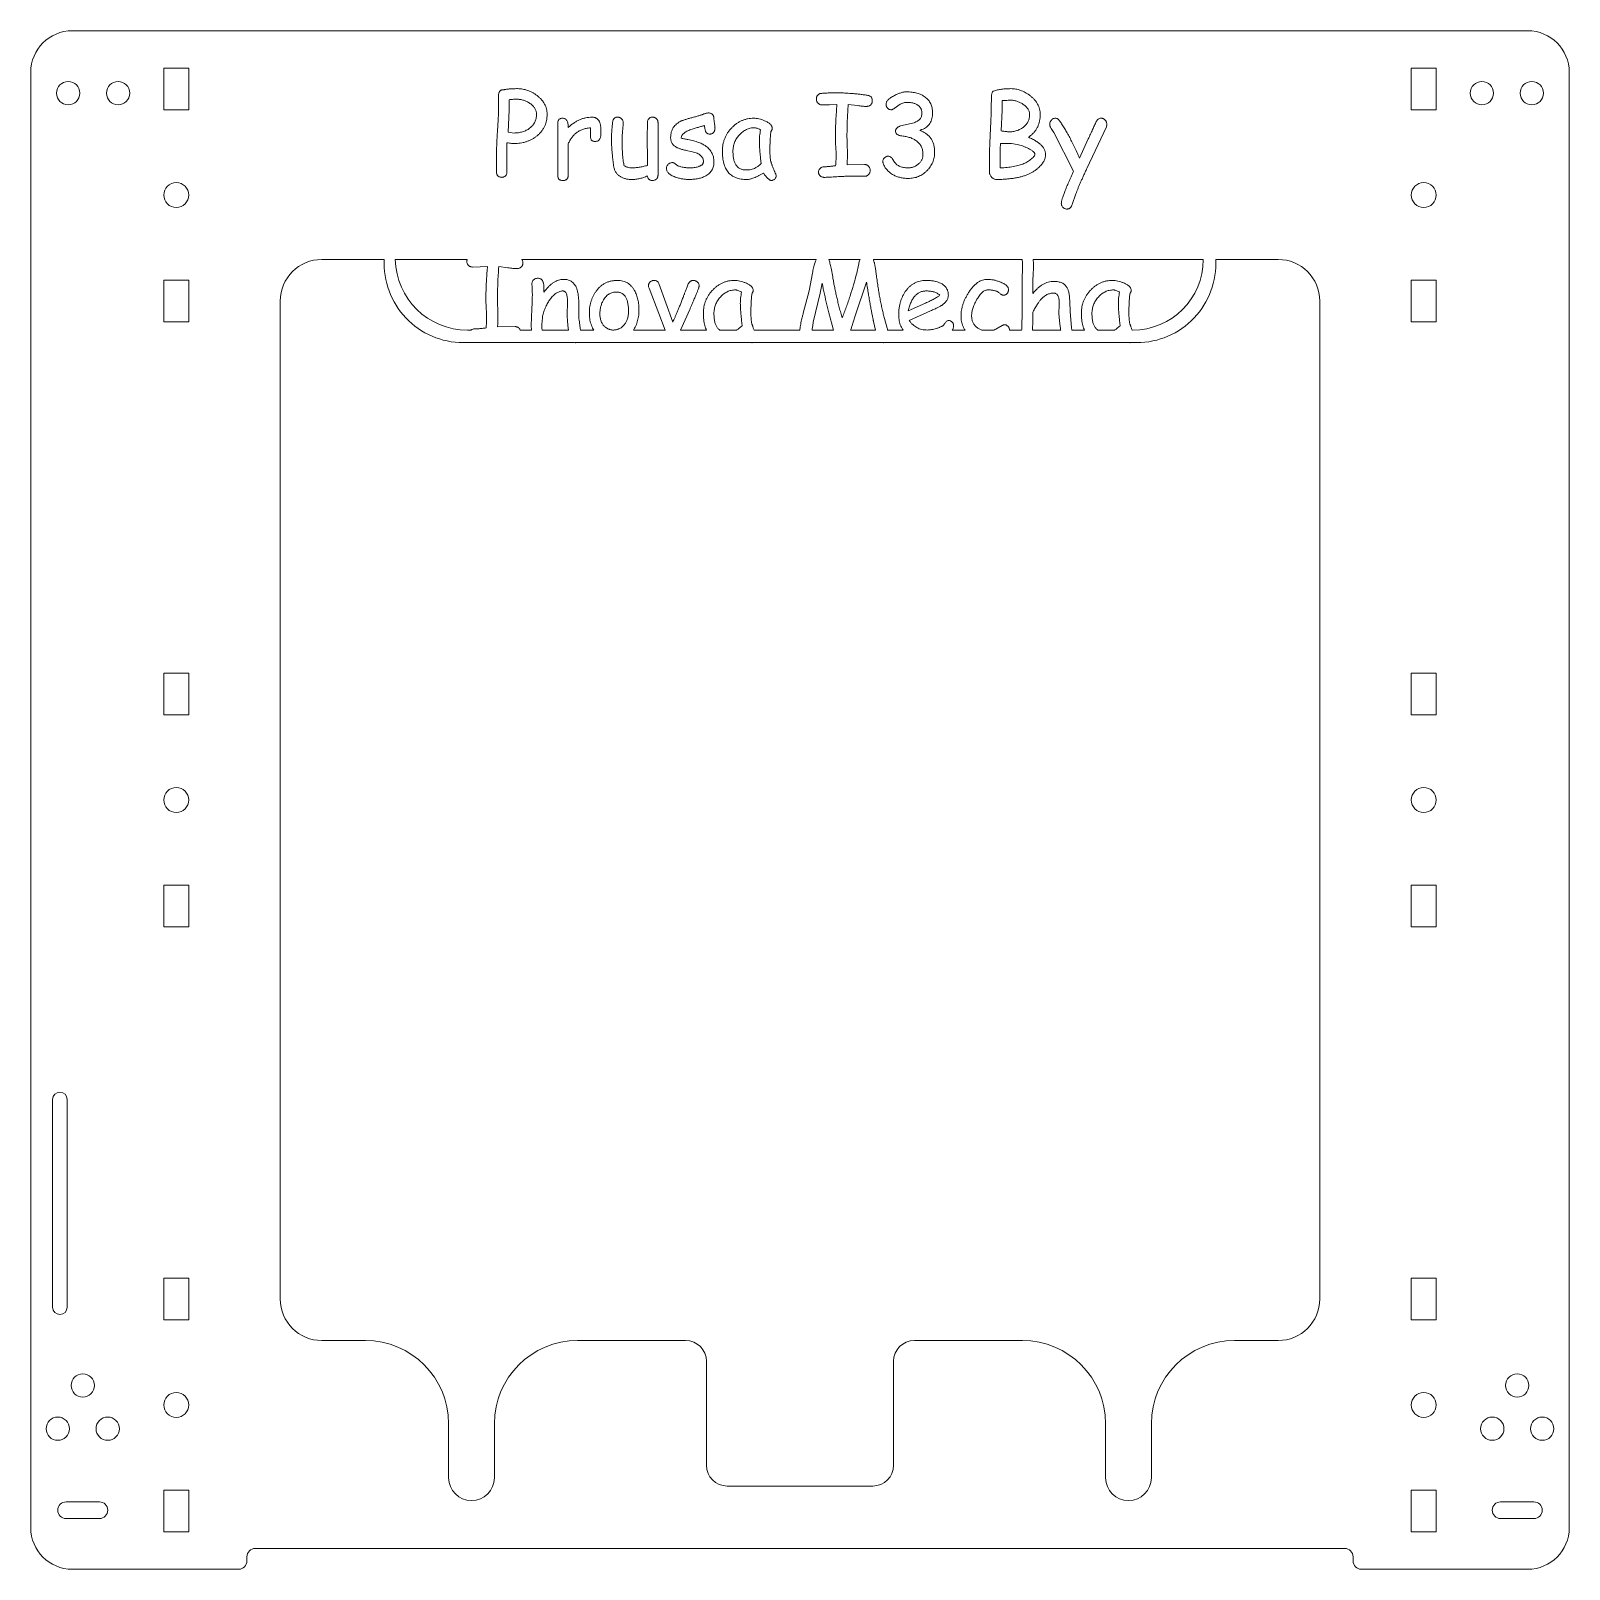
# Model space of a CAD drawing. Header units: millimetres. Extents: x -185 to 185, y -185 to 185.
import ezdxf

# ---------------------------------------------------------------- set-up
doc = ezdxf.new("R2010")
doc.units = ezdxf.units.MM

msp = doc.modelspace()

# ---------------------------------------------------------------- linework, layer by layer
at = {"color": 7, "linetype": 'Continuous', "lineweight": 15}
for p, q in [((-175, 185), (175, 185)), ((-185, 175), (-185, -175)), ((-153, 176), (-153, 166)), ((-153, 176), (-147, 176)), ((-147, 176), (-147, 166)), ((147, 176), (147, 166)), ((153, 176), (147, 176)), ((153, 176), (153, 166)), ((185, 175), (185, -175)), ((-72.5, 166.02), (-72.5, 169.79)), ((-69.96, 168.43), (-69.98, 165.95)), ((7.11, 167.22), (5.32, 167.17)), ((8.88, 167.27), (7.11, 167.22)), ((13.8, 166.99), (11.61, 167.27)), ((24.1, 167.31), (22.64, 166.3)), ((48.63, 168.19), (48.61, 165.93)), ((-153, 166), (-147, 166)), ((-69.98, 165.95), (-70.21, 160.59)), ((-34.15, 162.91), (-34.15, 150.29)), ((24.17, 162.1), (27.42, 162.88)), ((48.61, 165.93), (48.38, 160.92)), ((153, 166), (147, 166)), ((-70.21, 160.59), (-68.76, 160.41)), ((-58.28, 150.36), (-58.28, 162.59)), ((-50.41, 159.67), (-50.41, 161.68)), ((61.02, 160.51), (60.42, 161.49)), ((65.79, 151.24), (61.02, 160.51)), ((73.73, 161.89), (69.02, 151.9)), ((-70.47, 158.05), (-70.47, 151.01)), ((-55.74, 157.81), (-55.74, 150.36)), ((-36.71, 155.34), (-36.73, 157.94)), ((-25.89, 155.92), (-27.34, 156.23)), ((49.75, 157.87), (48.2, 157.87)), ((52.26, 157.68), (50.83, 157.91)), ((67.23, 154.4), (69.34, 158.99)), ((-73.01, 151.02), (-73.01, 154.95)), ((-36.69, 152.61), (-36.71, 155.34)), ((11.31, 152.79), (15.55, 152.84)), ((22.16, 154.32), (22.76, 153.37)), ((45.58, 150.91), (45.58, 154.84)), ((48.12, 154.83), (48.12, 152.03)), ((-5.8, 150.46), (-5.71, 150.23)), ((15.56, 150), (11.07, 150)), ((66.35, 145.8), (65.45, 143.21)), ((-115, 130), (-99.97, 130)), ((-97.33, 130), (-80.07, 130)), ((-66.91, 130), (3.91, 130)), ((6.93, 130), (14.45, 130)), ((17.65, 130), (53.38, 130)), ((56.08, 130), (97, 130)), ((99.97, 130), (115, 130)), ((-76.95, 128.22), (-78.73, 128.17)), ((-75.17, 128.27), (-76.95, 128.22)), ((-70.25, 127.99), (-72.44, 128.27)), ((2.22, 122.45), (2.98, 126.67)), ((13.65, 126.67), (14.05, 128.62)), ((53.41, 116.52), (53.45, 126.28)), ((-153, 125), (-153, 115)), ((-153, 125), (-147, 125)), ((-147, 125), (-147, 115)), ((-61.62, 123.74), (-61.58, 122.17)), ((-33.96, 117.01), (-36.31, 123.12)), ((-33.95, 124.24), (-30.6, 114.94)), ((0.78, 117.05), (2.22, 122.45)), ((5.33, 124.3), (4.86, 121.92)), ((16, 124.51), (13.28, 116.44)), ((55.98, 122.96), (55.99, 121.78)), ((147, 125), (147, 115)), ((153, 125), (147, 125)), ((153, 125), (153, 115)), ((-125, 120), (-125, -120)), ((-53.2, 119.62), (-53.2, 118.27)), ((4.86, 121.92), (3.17, 114.9)), ((26.03, 117.65), (30.17, 119.49)), ((64.88, 119.9), (64.97, 117.37)), ((125, 120), (125, -120)), ((-153, 115), (-147, 115)), ((-53.2, 118.27), (-53.22, 117.03)), ((-32.46, 113), (-33.96, 117.01)), ((-26.52, 117.97), (-28.74, 113)), ((13.28, 116.44), (12.47, 113.89)), ((18.13, 113), (17.71, 115.06)), ((20.32, 115.79), (20.96, 113.49)), ((31.36, 117.61), (26.28, 115.33)), ((53.37, 114.55), (53.41, 116.52)), ((64.97, 117.37), (65.2, 114.62)), ((153, 115), (147, 115)), ((-80, 113), (-79.13, 113)), ((-72.74, 113.79), (-68.5, 113.84)), ((-67.27, 113), (-64.56, 113)), ((-62.03, 113), (-55.69, 113)), ((-55.69, 113), (-55.82, 114.13)), ((-52.8, 113), (-49.6, 113)), ((-40.04, 113), (-32.46, 113)), ((-28.74, 113), (-22.49, 113)), ((-19.26, 113), (-15.29, 113)), ((-11.03, 113), (-0.05, 113)), ((2.89, 113), (8.04, 113)), ((8.04, 113), (7.73, 114.17)), ((12.16, 113), (18.13, 113)), ((21.09, 113), (24.81, 113)), ((36.62, 113), (39.7, 113)), ((43.79, 113), (46.54, 113)), ((47.07, 113.22), (48.62, 114.08)), ((50.41, 113), (53.3, 113)), ((55.91, 113), (62.71, 113)), ((65.4, 113), (68.42, 113)), ((71.65, 113), (75.62, 113)), ((79.88, 113), (80, 113)), ((-54.37, 110), (-81, 110)), ((-11.61, 110), (-53.88, 110)), ((19.87, 110), (-11.35, 110)), ((79.3, 110), (20.27, 110)), ((81, 110), (79.56, 110)), ((-153, 30.5), (-153, 20.5)), ((-153, 30.5), (-147, 30.5)), ((-147, 30.5), (-147, 20.5)), ((147, 30.5), (147, 20.5)), ((153, 30.5), (147, 30.5)), ((153, 30.5), (153, 20.5)), ((-153, 20.5), (-147, 20.5)), ((153, 20.5), (147, 20.5)), ((-153, -20.5), (-153, -30.5)), ((-153, -20.5), (-147, -20.5)), ((-147, -20.5), (-147, -30.5)), ((147, -20.5), (147, -30.5)), ((153, -20.5), (147, -20.5)), ((153, -20.5), (153, -30.5)), ((-153, -30.5), (-147, -30.5)), ((153, -30.5), (147, -30.5)), ((-179.75, -122), (-179.75, -72)), ((-176.25, -122), (-176.25, -72)), ((-153, -115), (-153, -125)), ((-153, -115), (-147, -115)), ((-147, -115), (-147, -125)), ((147, -115), (147, -125)), ((153, -115), (147, -115)), ((153, -115), (153, -125)), ((-153, -125), (-147, -125)), ((153, -125), (147, -125)), ((-115, -130), (-104.5, -130)), ((-53.5, -130), (-27.5, -130)), ((27.5, -130), (53.5, -130)), ((104.5, -130), (115, -130)), ((-22.5, -135), (-22.5, -160)), ((22.5, -135), (22.5, -160)), ((-84.5, -150), (-84.5, -163)), ((-73.5, -163), (-73.5, -150)), ((73.5, -163), (73.5, -150)), ((84.5, -150), (84.5, -163)), ((-153, -166), (-153, -176)), ((-153, -166), (-147, -166)), ((-147, -166), (-147, -176)), ((-17.5, -165), (17.5, -165)), ((147, -166), (147, -176)), ((153, -166), (147, -166)), ((153, -166), (153, -176)), ((-176.5, -168.8), (-168.5, -168.8)), ((176.5, -168.8), (168.5, -168.8)), ((-176.5, -172.8), (-168.5, -172.8)), ((176.5, -172.8), (168.5, -172.8)), ((-153, -176), (-147, -176)), ((153, -176), (147, -176)), ((-131, -180), (131, -180)), ((-175, -185), (-135, -185)), ((-133, -183), (-133, -182)), ((133, -182), (133, -183)), ((135, -185), (175, -185))]:
    msp.add_line(p, q, dxfattribs=at)
for centre, radius in [((-176, 170), 2.8), ((-164, 170), 2.8), ((164, 170), 2.8), ((176, 170), 2.8), ((-150, 145.5), 3), ((150, 145.5), 3), ((-150, 0), 3), ((150, 0), 3), ((-172.5, -140.8), 2.8), ((172.5, -140.8), 2.8), ((-150, -145.5), 3), ((150, -145.5), 3), ((-178.5, -151.2), 2.8), ((-166.5, -151.2), 2.8), ((166.5, -151.2), 2.8), ((178.5, -151.2), 2.8)]:
    msp.add_circle(centre, radius, dxfattribs=at)
for centre, radius, start, end in [((-175, 175), 10, 90, 180), ((175, 175), 10, 0, 90), ((-115, 120), 10, 90, 180), ((-81, 129), 19, 176.983, 270), ((-80, 130.33), 17.33, 181.1019, 270), ((80, 130), 17, 270, 0), ((81, 129), 19, 270, 3.017), ((115, 120), 10, 0, 90), ((-178, -72), 1.75, 0, 180), ((-178, -122), 1.75, 180, 0), ((-115, -120), 10, 180, 270), ((115, -120), 10, 270, 0), ((-104.5, -150), 20, 0, 90), ((-53.5, -150), 20, 90, 180), ((-27.5, -135), 5, 0, 90), ((27.5, -135), 5, 90, 180), ((53.5, -150), 20, 0, 90), ((104.5, -150), 20, 90, 180), ((-17.5, -160), 5, 180, 270), ((17.5, -160), 5, 270, 0), ((-79, -163), 5.5, 180, 0), ((79, -163), 5.5, 180, 0), ((-176.5, -170.8), 2, 90, 270), ((-168.5, -170.8), 2, 270, 90), ((168.5, -170.8), 2, 90, 270), ((176.5, -170.8), 2, 270, 90), ((-175, -175), 10, 180, 270), ((175, -175), 10, 270, 0), ((-131, -182), 2, 90, 180), ((131, -182), 2, 0, 90), ((-135, -183), 2, 270, 0), ((135, -183), 2, 180, 270)]:
    msp.add_arc(centre, radius, start, end, dxfattribs=at)
for points, knots in [([(-72.5, 169.79), (-72.47, 169.88), (-72.42, 170.06), (-72.31, 170.29), (-72.17, 170.49), (-72.01, 170.64), (-71.83, 170.75), (-71.62, 170.81), (-71.4, 170.84), (-71.24, 170.82), (-71.16, 170.81)], [0, 0, 0, 0, 0.1531652, 0.288794, 0.4126652, 0.5273339, 0.6378471, 0.750408, 0.8690119, 1, 1, 1, 1]), ([(-71.16, 170.81), (-71.08, 170.83), (-70.9, 170.88), (-70.61, 170.93), (-70.28, 170.98), (-69.9, 171.01), (-69.47, 171.04), (-69, 171.06), (-68.48, 171.07), (-68.11, 171.08), (-67.92, 171.08)], [0, 0, 0, 0, 0.0769159, 0.1673518, 0.2708433, 0.388444, 0.5204435, 0.6657673, 0.8255845, 1, 1, 1, 1]), ([(-67.92, 171.08), (-67.72, 171.07), (-67.3, 171.06), (-66.69, 170.98), (-66.09, 170.85), (-65.49, 170.66), (-64.91, 170.43), (-64.33, 170.14), (-63.77, 169.8), (-63.41, 169.53), (-63.23, 169.4)], [0, 0, 0, 0, 0.122725, 0.243898, 0.364599, 0.487351, 0.610322, 0.737095, 0.866736, 1, 1, 1, 1]), ([(22.71, 169.43), (22.85, 169.5), (23.13, 169.63), (23.54, 169.82), (23.93, 169.97), (24.3, 170.09), (24.65, 170.2), (24.98, 170.26), (25.3, 170.31), (25.5, 170.31), (25.6, 170.32)], [0, 0, 0, 0, 0.156325, 0.30344, 0.44052, 0.569605, 0.688912, 0.800682, 0.903413, 1, 1, 1, 1]), ([(25.6, 170.32), (25.83, 170.31), (26.28, 170.3), (26.93, 170.24), (27.55, 170.15), (28.13, 170.02), (28.68, 169.84), (29.19, 169.63), (29.66, 169.37), (29.95, 169.17), (30.09, 169.07)], [0, 0, 0, 0, 0.14559, 0.284162, 0.415346, 0.540725, 0.661074, 0.777267, 0.890278, 1, 1, 1, 1]), ([(46.09, 169.62), (46.11, 169.72), (46.14, 169.92), (46.24, 170.17), (46.36, 170.38), (46.48, 170.47), (46.53, 170.51)], [0, 0, 0, 0, 0.308547, 0.569789, 0.79657, 1, 1, 1, 1]), ([(46.53, 170.51), (46.85, 170.6), (47.49, 170.78), (48.51, 170.95), (49.58, 171.06), (50.32, 171.07), (50.7, 171.08)], [0, 0, 0, 0, 0.2326391, 0.4752731, 0.7306738, 1, 1, 1, 1]), ([(50.7, 171.08), (50.89, 171.07), (51.29, 171.06), (51.87, 170.99), (52.45, 170.86), (53.03, 170.68), (53.6, 170.45), (54.16, 170.17), (54.72, 169.84), (55.07, 169.59), (55.25, 169.46)], [0, 0, 0, 0, 0.120268, 0.239813, 0.360359, 0.482036, 0.606193, 0.733155, 0.864419, 1, 1, 1, 1]), ([(-68.13, 168.54), (-68.32, 168.54), (-68.67, 168.53), (-69.16, 168.51), (-69.58, 168.49), (-69.84, 168.45), (-69.96, 168.43)], [0, 0, 0, 0, 0.3035784, 0.5726531, 0.8031355, 1, 1, 1, 1]), ([(-64.96, 167.54), (-65.08, 167.62), (-65.32, 167.78), (-65.71, 167.98), (-66.09, 168.15), (-66.49, 168.29), (-66.89, 168.41), (-67.3, 168.48), (-67.71, 168.53), (-67.99, 168.53), (-68.13, 168.54)], [0, 0, 0, 0, 0.130245, 0.257819, 0.382339, 0.505569, 0.62857, 0.751487, 0.875513, 1, 1, 1, 1]), ([(-63.36, 164.94), (-63.36, 165.06), (-63.37, 165.31), (-63.45, 165.67), (-63.58, 166.02), (-63.75, 166.35), (-63.98, 166.68), (-64.26, 166.98), (-64.58, 167.28), (-64.83, 167.45), (-64.96, 167.54)], [0, 0, 0, 0, 0.1172892, 0.2318294, 0.3472597, 0.4653394, 0.5869385, 0.7165196, 0.854059, 1, 1, 1, 1]), ([(-63.23, 169.4), (-63.04, 169.24), (-62.66, 168.94), (-62.17, 168.44), (-61.75, 167.92), (-61.41, 167.37), (-61.14, 166.8), (-60.96, 166.2), (-60.84, 165.58), (-60.82, 165.16), (-60.82, 164.94)], [0, 0, 0, 0, 0.139777, 0.27315, 0.399341, 0.52162, 0.640761, 0.758634, 0.878344, 1, 1, 1, 1]), ([(3.94, 168.57), (3.94, 168.67), (3.95, 168.86), (4, 169.13), (4.11, 169.35), (4.25, 169.55), (4.44, 169.71), (4.66, 169.84), (4.93, 169.92), (5.12, 169.94), (5.22, 169.95)], [0, 0, 0, 0, 0.140617, 0.267234, 0.384435, 0.495567, 0.608386, 0.726495, 0.856063, 1, 1, 1, 1]), ([(5.32, 167.17), (5.23, 167.18), (5.04, 167.18), (4.78, 167.26), (4.54, 167.39), (4.33, 167.56), (4.15, 167.77), (4.03, 168.01), (3.95, 168.28), (3.94, 168.47), (3.94, 168.57)], [0, 0, 0, 0, 0.128592, 0.250809, 0.372691, 0.495863, 0.62018, 0.742062, 0.866012, 1, 1, 1, 1]), ([(5.22, 169.95), (5.32, 169.96), (5.55, 169.98), (5.91, 170.01), (6.34, 170.02), (6.83, 170.04), (7.38, 170.05), (7.98, 170.05), (8.65, 170.06), (9.12, 170.06), (9.36, 170.06)], [0, 0, 0, 0, 0.074005, 0.163303, 0.265902, 0.383823, 0.516085, 0.662702, 0.824649, 1, 1, 1, 1]), ([(8.51, 159.53), (8.51, 159.79), (8.51, 160.34), (8.53, 161.19), (8.56, 162.08), (8.6, 163.03), (8.65, 164.02), (8.72, 165.06), (8.8, 166.15), (8.85, 166.89), (8.88, 167.27)], [0, 0, 0, 0, 0.102877, 0.212435, 0.32765, 0.449593, 0.57772, 0.712066, 0.853188, 1, 1, 1, 1]), ([(9.36, 170.06), (9.59, 170.06), (10.08, 170.06), (10.82, 170.03), (11.61, 169.98), (12.44, 169.92), (13.31, 169.84), (14.23, 169.75), (15.19, 169.63), (15.85, 169.55), (16.18, 169.5)], [0, 0, 0, 0, 0.102556, 0.210974, 0.326445, 0.447846, 0.57641, 0.710966, 0.852177, 1, 1, 1, 1]), ([(11.61, 167.27), (11.56, 166.62), (11.47, 165.34), (11.38, 163.45), (11.31, 161.59), (11.3, 160.37), (11.3, 159.77)], [0, 0, 0, 0, 0.259101, 0.512046, 0.758986, 1, 1, 1, 1]), ([(15.99, 166.81), (15.84, 166.81), (15.51, 166.82), (14.99, 166.85), (14.42, 166.91), (14.01, 166.96), (13.8, 166.99)], [0, 0, 0, 0, 0.211227, 0.448092, 0.711, 1, 1, 1, 1]), ([(16.93, 167.12), (16.86, 167.07), (16.73, 166.98), (16.49, 166.89), (16.25, 166.82), (16.08, 166.81), (15.99, 166.81)], [0, 0, 0, 0, 0.24906, 0.493683, 0.742145, 1, 1, 1, 1]), ([(16.18, 169.5), (16.28, 169.48), (16.46, 169.45), (16.71, 169.36), (16.92, 169.23), (17.1, 169.08), (17.23, 168.88), (17.33, 168.65), (17.38, 168.39), (17.39, 168.2), (17.39, 168.1)], [0, 0, 0, 0, 0.141654, 0.269023, 0.386624, 0.499869, 0.613654, 0.731002, 0.859068, 1, 1, 1, 1]), ([(17.39, 168.1), (17.39, 168.01), (17.38, 167.82), (17.29, 167.55), (17.14, 167.31), (17, 167.18), (16.93, 167.12)], [0, 0, 0, 0, 0.261712, 0.503326, 0.748531, 1, 1, 1, 1]), ([(20.7, 167.36), (20.7, 167.45), (20.72, 167.63), (20.82, 167.9), (20.98, 168.17), (21.2, 168.43), (21.49, 168.69), (21.84, 168.94), (22.25, 169.2), (22.55, 169.35), (22.71, 169.43)], [0, 0, 0, 0, 0.088453, 0.181747, 0.282241, 0.395706, 0.521891, 0.66453, 0.823493, 1, 1, 1, 1]), ([(21.95, 166), (21.87, 166), (21.7, 166.02), (21.46, 166.09), (21.25, 166.23), (21.06, 166.41), (20.9, 166.62), (20.78, 166.85), (20.71, 167.1), (20.7, 167.27), (20.7, 167.36)], [0, 0, 0, 0, 0.122941, 0.241315, 0.362406, 0.491438, 0.622939, 0.748708, 0.873396, 1, 1, 1, 1]), ([(25.8, 167.78), (25.66, 167.77), (25.36, 167.76), (24.93, 167.67), (24.5, 167.52), (24.23, 167.38), (24.1, 167.31)], [0, 0, 0, 0, 0.244489, 0.488968, 0.740099, 1, 1, 1, 1]), ([(28.45, 167.03), (28.37, 167.09), (28.2, 167.22), (27.93, 167.36), (27.63, 167.49), (27.31, 167.59), (26.97, 167.68), (26.6, 167.73), (26.21, 167.77), (25.94, 167.77), (25.8, 167.78)], [0, 0, 0, 0, 0.107755, 0.219401, 0.33367, 0.452895, 0.579745, 0.711641, 0.852536, 1, 1, 1, 1]), ([(29.33, 165.15), (29.33, 165.24), (29.33, 165.43), (29.29, 165.7), (29.22, 165.96), (29.13, 166.21), (29, 166.44), (28.85, 166.65), (28.67, 166.86), (28.52, 166.97), (28.45, 167.03)], [0, 0, 0, 0, 0.132131, 0.257961, 0.381211, 0.501462, 0.620489, 0.742683, 0.868674, 1, 1, 1, 1]), ([(30.09, 169.07), (30.23, 168.96), (30.51, 168.74), (30.88, 168.35), (31.18, 167.92), (31.44, 167.46), (31.63, 166.96), (31.77, 166.43), (31.85, 165.87), (31.86, 165.48), (31.87, 165.28)], [0, 0, 0, 0, 0.124713, 0.245789, 0.365791, 0.485157, 0.60653, 0.731724, 0.862395, 1, 1, 1, 1]), ([(45.98, 165.92), (45.98, 166.03), (45.98, 166.27), (45.98, 166.63), (45.99, 167.04), (46, 167.48), (46.02, 167.96), (46.04, 168.48), (46.06, 169.04), (46.08, 169.42), (46.09, 169.62)], [0, 0, 0, 0, 0.089006, 0.188742, 0.298144, 0.418292, 0.548119, 0.688701, 0.83897, 1, 1, 1, 1]), ([(50.73, 168.28), (50.5, 168.28), (50.08, 168.28), (49.5, 168.26), (49.02, 168.24), (48.75, 168.21), (48.63, 168.19)], [0, 0, 0, 0, 0.327786, 0.604864, 0.827543, 1, 1, 1, 1]), ([(55.23, 164.91), (55.23, 165.01), (55.22, 165.22), (55.15, 165.53), (55.04, 165.83), (54.87, 166.12), (54.67, 166.41), (54.42, 166.69), (54.12, 166.96), (53.79, 167.23), (53.43, 167.47), (53.06, 167.69), (52.69, 167.87), (52.31, 168.02), (51.92, 168.14), (51.53, 168.22), (51.13, 168.28), (50.87, 168.28), (50.73, 168.28)], [0, 0, 0, 0, 0.050702, 0.101808, 0.153693, 0.207642, 0.264826, 0.326345, 0.391919, 0.462468, 0.534734, 0.604432, 0.672257, 0.73857, 0.804186, 0.869776, 0.93449, 1, 1, 1, 1]), ([(55.25, 169.46), (55.45, 169.3), (55.84, 169), (56.36, 168.49), (56.79, 167.95), (57.15, 167.39), (57.43, 166.8), (57.62, 166.17), (57.75, 165.53), (57.76, 165.08), (57.77, 164.86)], [0, 0, 0, 0, 0.13965, 0.271357, 0.397597, 0.51891, 0.638685, 0.756958, 0.876827, 1, 1, 1, 1]), ([(-72.78, 160.49), (-72.76, 160.8), (-72.72, 161.4), (-72.67, 162.26), (-72.62, 163.05), (-72.58, 163.78), (-72.55, 164.44), (-72.53, 165.03), (-72.51, 165.55), (-72.5, 165.87), (-72.5, 166.02)], [0, 0, 0, 0, 0.1685744, 0.3241991, 0.4683473, 0.599549, 0.7177756, 0.8245283, 0.918377, 1, 1, 1, 1]), ([(-65.02, 161.56), (-64.89, 161.66), (-64.63, 161.87), (-64.29, 162.23), (-64, 162.61), (-63.76, 163.03), (-63.58, 163.47), (-63.45, 163.93), (-63.37, 164.43), (-63.36, 164.77), (-63.36, 164.94)], [0, 0, 0, 0, 0.129411, 0.255481, 0.377012, 0.497227, 0.617979, 0.741094, 0.86714, 1, 1, 1, 1]), ([(-60.82, 164.94), (-60.83, 164.67), (-60.84, 164.14), (-60.96, 163.37), (-61.16, 162.64), (-61.44, 161.95), (-61.8, 161.3), (-62.24, 160.7), (-62.76, 160.14), (-63.16, 159.81), (-63.36, 159.64)], [0, 0, 0, 0, 0.13283, 0.260497, 0.383873, 0.504641, 0.625165, 0.746661, 0.87091, 1, 1, 1, 1]), ([(-58.28, 162.59), (-58.28, 162.7), (-58.27, 162.9), (-58.21, 163.19), (-58.12, 163.43), (-57.99, 163.63), (-57.81, 163.78), (-57.6, 163.89), (-57.36, 163.96), (-57.18, 163.96), (-57.08, 163.97)], [0, 0, 0, 0, 0.154636, 0.29066, 0.413099, 0.525667, 0.633758, 0.743715, 0.864377, 1, 1, 1, 1]), ([(-57.08, 163.97), (-56.98, 163.96), (-56.78, 163.95), (-56.49, 163.83), (-56.26, 163.65), (-56.06, 163.4), (-55.92, 163.07), (-55.81, 162.68), (-55.75, 162.22), (-55.74, 161.89), (-55.74, 161.71)], [0, 0, 0, 0, 0.106882, 0.205233, 0.303095, 0.408496, 0.526981, 0.663625, 0.821034, 1, 1, 1, 1]), ([(-55.74, 161.71), (-55.53, 161.91), (-55.11, 162.3), (-54.43, 162.81), (-53.74, 163.25), (-53.03, 163.6), (-52.31, 163.88), (-51.56, 164.07), (-50.8, 164.2), (-50.29, 164.21), (-50.03, 164.22)], [0, 0, 0, 0, 0.136833, 0.268525, 0.3957041, 0.5189736, 0.6395368, 0.7586785, 0.878437, 1, 1, 1, 1]), ([(-50.03, 164.22), (-49.94, 164.22), (-49.77, 164.22), (-49.52, 164.17), (-49.29, 164.11), (-49.08, 164.02), (-48.88, 163.91), (-48.7, 163.77), (-48.54, 163.6), (-48.4, 163.41), (-48.27, 163.19), (-48.16, 162.95), (-48.07, 162.68), (-48, 162.39), (-47.94, 162.07), (-47.89, 161.73), (-47.87, 161.35), (-47.87, 161.1), (-47.87, 160.97)], [0, 0, 0, 0, 0.0591657, 0.1154057, 0.1692863, 0.2206757, 0.2716655, 0.3227183, 0.374014, 0.4277455, 0.483957, 0.543696, 0.607133, 0.6755513, 0.7484418, 0.8269727, 0.9104296, 1, 1, 1, 1]), ([(-45.33, 158.86), (-45.32, 159.18), (-45.32, 159.84), (-45.27, 160.85), (-45.19, 161.93), (-45.11, 162.67), (-45.07, 163.05)], [0, 0, 0, 0, 0.226787, 0.468926, 0.72661, 1, 1, 1, 1]), ([(-45.07, 163.05), (-45.06, 163.15), (-45.02, 163.32), (-44.94, 163.56), (-44.82, 163.77), (-44.68, 163.93), (-44.51, 164.07), (-44.31, 164.16), (-44.09, 164.21), (-43.93, 164.22), (-43.84, 164.22)], [0, 0, 0, 0, 0.149037, 0.2839211, 0.4048749, 0.5216307, 0.6330767, 0.7473255, 0.8666104, 1, 1, 1, 1]), ([(-43.84, 164.22), (-43.75, 164.22), (-43.58, 164.21), (-43.33, 164.14), (-43.1, 164.02), (-42.91, 163.86), (-42.74, 163.67), (-42.62, 163.43), (-42.55, 163.18), (-42.54, 163), (-42.53, 162.91)], [0, 0, 0, 0, 0.130851, 0.252233, 0.373115, 0.497059, 0.620765, 0.741647, 0.86724, 1, 1, 1, 1]), ([(-42.53, 162.91), (-42.54, 162.79), (-42.54, 162.53), (-42.57, 162.08), (-42.61, 161.54), (-42.66, 160.95), (-42.72, 160.34), (-42.76, 159.79), (-42.78, 159.31), (-42.79, 159.02), (-42.79, 158.89)], [0, 0, 0, 0, 0.08768, 0.198149, 0.33246, 0.488686, 0.645894, 0.784134, 0.901488, 1, 1, 1, 1]), ([(-36.73, 157.94), (-36.73, 158.41), (-36.73, 159.32), (-36.72, 160.62), (-36.71, 161.84), (-36.7, 162.61), (-36.69, 162.98)], [0, 0, 0, 0, 0.27873, 0.538567, 0.778727, 1, 1, 1, 1]), ([(-36.69, 162.98), (-36.68, 163.08), (-36.65, 163.26), (-36.57, 163.52), (-36.46, 163.74), (-36.32, 163.92), (-36.14, 164.05), (-35.93, 164.16), (-35.69, 164.21), (-35.52, 164.22), (-35.44, 164.22)], [0, 0, 0, 0, 0.149125, 0.283978, 0.404531, 0.518867, 0.630699, 0.744929, 0.866883, 1, 1, 1, 1]), ([(-35.44, 164.22), (-35.35, 164.22), (-35.17, 164.21), (-34.92, 164.13), (-34.69, 164.02), (-34.5, 163.85), (-34.33, 163.65), (-34.22, 163.43), (-34.16, 163.17), (-34.15, 163), (-34.15, 162.91)], [0, 0, 0, 0, 0.129661, 0.254103, 0.37566, 0.501526, 0.626162, 0.747718, 0.8688, 1, 1, 1, 1]), ([(-31.11, 159.36), (-31.1, 159.58), (-31.09, 160.02), (-30.97, 160.64), (-30.76, 161.21), (-30.48, 161.74), (-30.11, 162.21), (-29.67, 162.64), (-29.15, 163.01), (-28.75, 163.2), (-28.55, 163.3)], [0, 0, 0, 0, 0.133576, 0.25966, 0.38016, 0.497347, 0.615617, 0.736862, 0.864372, 1, 1, 1, 1]), ([(-28.55, 163.3), (-28.48, 163.33), (-28.31, 163.4), (-28.05, 163.49), (-27.75, 163.59), (-27.43, 163.7), (-27.06, 163.81), (-26.67, 163.92), (-26.25, 164.04), (-25.8, 164.16), (-25.36, 164.28), (-24.93, 164.39), (-24.54, 164.5), (-24.19, 164.62), (-23.87, 164.71), (-23.58, 164.81), (-23.32, 164.91), (-23.17, 164.97), (-23.09, 165)], [0, 0, 0, 0, 0.043279, 0.092644, 0.146823, 0.207364, 0.27254, 0.344096, 0.420992, 0.503608, 0.586223, 0.66312, 0.733816, 0.798533, 0.857333, 0.910855, 0.958266, 1, 1, 1, 1]), ([(-23.09, 165), (-23, 165.03), (-22.83, 165.11), (-22.55, 165.18), (-22.25, 165.23), (-22.05, 165.23), (-21.95, 165.24)], [0, 0, 0, 0, 0.243376, 0.492274, 0.742275, 1, 1, 1, 1]), ([(-21.95, 165.24), (-21.87, 165.23), (-21.69, 165.22), (-21.45, 165.15), (-21.23, 165.02), (-21.04, 164.86), (-20.89, 164.65), (-20.77, 164.41), (-20.71, 164.14), (-20.7, 163.95), (-20.7, 163.86)], [0, 0, 0, 0, 0.125631, 0.246197, 0.362592, 0.4835, 0.606719, 0.73052, 0.859259, 1, 1, 1, 1]), ([(-20.7, 163.86), (-20.69, 163.78), (-20.69, 163.62), (-20.66, 163.35), (-20.62, 163.04), (-20.57, 162.7), (-20.51, 162.35), (-20.47, 162.04), (-20.45, 161.77), (-20.44, 161.61), (-20.44, 161.54)], [0, 0, 0, 0, 0.093597, 0.207995, 0.343418, 0.499997, 0.656575, 0.790311, 0.906403, 1, 1, 1, 1]), ([(-18.66, 156.11), (-18.66, 156.37), (-18.64, 156.9), (-18.54, 157.67), (-18.36, 158.41), (-18.12, 159.12), (-17.8, 159.8), (-17.42, 160.46), (-16.96, 161.08), (-16.44, 161.66), (-15.88, 162.2), (-15.28, 162.67), (-14.65, 163.08), (-13.99, 163.4), (-13.31, 163.65), (-12.6, 163.84), (-11.86, 163.95), (-11.36, 163.96), (-11.11, 163.97)], [0, 0, 0, 0, 0.065921, 0.129726, 0.192348, 0.254413, 0.316129, 0.37839, 0.441694, 0.506913, 0.571808, 0.634798, 0.695785, 0.756152, 0.815859, 0.876094, 0.937025, 1, 1, 1, 1]), ([(-11.11, 163.97), (-10.91, 163.96), (-10.49, 163.94), (-9.85, 163.82), (-9.18, 163.63), (-8.73, 163.45), (-8.5, 163.36)], [0, 0, 0, 0, 0.222341, 0.46244, 0.720562, 1, 1, 1, 1]), ([(-8.5, 163.36), (-8.35, 163.3), (-8.08, 163.18), (-7.71, 162.98), (-7.39, 162.76), (-7.13, 162.54), (-6.93, 162.3), (-6.78, 162.06), (-6.69, 161.8), (-6.68, 161.63), (-6.67, 161.54)], [0, 0, 0, 0, 0.172713, 0.327179, 0.466537, 0.590384, 0.703011, 0.806163, 0.903344, 1, 1, 1, 1]), ([(22.64, 166.3), (22.57, 166.25), (22.45, 166.17), (22.26, 166.07), (22.1, 166.01), (22, 166), (21.95, 166)], [0, 0, 0, 0, 0.318281, 0.587751, 0.814753, 1, 1, 1, 1]), ([(27.42, 162.88), (27.57, 162.94), (27.85, 163.05), (28.24, 163.26), (28.57, 163.5), (28.84, 163.77), (29.06, 164.07), (29.22, 164.4), (29.31, 164.77), (29.32, 165.02), (29.33, 165.15)], [0, 0, 0, 0, 0.150007, 0.288004, 0.414856, 0.533149, 0.647803, 0.761165, 0.877137, 1, 1, 1, 1]), ([(31.87, 165.28), (31.86, 165.03), (31.85, 164.56), (31.73, 163.88), (31.53, 163.27), (31.25, 162.72), (30.89, 162.25), (30.44, 161.83), (29.92, 161.48), (29.52, 161.32), (29.32, 161.23)], [0, 0, 0, 0, 0.143339, 0.276135, 0.399933, 0.517586, 0.634103, 0.750693, 0.871933, 1, 1, 1, 1]), ([(45.76, 160.34), (45.78, 160.65), (45.81, 161.25), (45.85, 162.11), (45.88, 162.91), (45.92, 163.64), (45.94, 164.31), (45.96, 164.9), (45.97, 165.44), (45.98, 165.77), (45.98, 165.92)], [0, 0, 0, 0, 0.167103, 0.321369, 0.464252, 0.595753, 0.714425, 0.821716, 0.9169, 1, 1, 1, 1]), ([(53.82, 161.9), (53.94, 162), (54.16, 162.19), (54.44, 162.52), (54.69, 162.87), (54.89, 163.23), (55.04, 163.62), (55.15, 164.03), (55.22, 164.46), (55.23, 164.76), (55.23, 164.91)], [0, 0, 0, 0, 0.1299152, 0.255888, 0.3785484, 0.4994249, 0.6201138, 0.7433325, 0.8693687, 1, 1, 1, 1]), ([(57.77, 164.86), (57.76, 164.58), (57.75, 164.03), (57.61, 163.22), (57.4, 162.46), (57.09, 161.75), (56.69, 161.09), (56.21, 160.47), (55.64, 159.9), (55.2, 159.57), (54.98, 159.4)], [0, 0, 0, 0, 0.132369, 0.258785, 0.380949, 0.501313, 0.621801, 0.74335, 0.86886, 1, 1, 1, 1]), ([(60.06, 162.52), (60.06, 162.62), (60.07, 162.8), (60.15, 163.07), (60.29, 163.31), (60.47, 163.54), (60.68, 163.72), (60.91, 163.87), (61.16, 163.95), (61.33, 163.96), (61.41, 163.97)], [0, 0, 0, 0, 0.127886, 0.252738, 0.378814, 0.511966, 0.644671, 0.766264, 0.882963, 1, 1, 1, 1]), ([(61.41, 163.97), (61.51, 163.96), (61.7, 163.95), (61.96, 163.85), (62.19, 163.68), (62.3, 163.53), (62.36, 163.45)], [0, 0, 0, 0, 0.258913, 0.499899, 0.74176, 1, 1, 1, 1]), ([(62.36, 163.45), (62.55, 163.17), (62.95, 162.6), (63.53, 161.67), (64.13, 160.67), (64.73, 159.58), (65.34, 158.41), (65.97, 157.15), (66.6, 155.81), (67.02, 154.88), (67.23, 154.4)], [0, 0, 0, 0, 0.0984746, 0.2043491, 0.3177304, 0.4385179, 0.5673199, 0.7038572, 0.8480131, 1, 1, 1, 1]), ([(69.34, 158.99), (69.51, 159.37), (69.85, 160.12), (70.35, 161.21), (70.81, 162.22), (71.11, 162.86), (71.25, 163.18)], [0, 0, 0, 0, 0.276316, 0.534886, 0.776495, 1, 1, 1, 1]), ([(71.25, 163.18), (71.32, 163.3), (71.46, 163.52), (71.73, 163.77), (72.04, 163.94), (72.26, 163.96), (72.38, 163.97)], [0, 0, 0, 0, 0.287424, 0.538355, 0.769472, 1, 1, 1, 1]), ([(72.38, 163.97), (72.47, 163.96), (72.64, 163.96), (72.9, 163.87), (73.14, 163.74), (73.35, 163.56), (73.54, 163.35), (73.67, 163.12), (73.75, 162.86), (73.76, 162.68), (73.77, 162.59)], [0, 0, 0, 0, 0.123217, 0.246038, 0.368982, 0.49915, 0.627698, 0.75243, 0.872962, 1, 1, 1, 1]), ([(-73.01, 154.95), (-73.01, 155.12), (-73, 155.48), (-72.99, 156.05), (-72.98, 156.67), (-72.95, 157.33), (-72.92, 158.05), (-72.87, 158.82), (-72.83, 159.64), (-72.8, 160.2), (-72.78, 160.49)], [0, 0, 0, 0, 0.093032, 0.195387, 0.307059, 0.427386, 0.557038, 0.695336, 0.842961, 1, 1, 1, 1]), ([(-63.36, 159.64), (-63.55, 159.5), (-63.93, 159.21), (-64.55, 158.86), (-65.19, 158.55), (-65.86, 158.31), (-66.56, 158.11), (-67.29, 157.97), (-68.04, 157.89), (-68.56, 157.88), (-68.82, 157.87)], [0, 0, 0, 0, 0.1225692, 0.2435924, 0.3646803, 0.4861819, 0.6101385, 0.7365534, 0.8662523, 1, 1, 1, 1]), ([(-68.76, 160.41), (-68.58, 160.42), (-68.22, 160.42), (-67.7, 160.47), (-67.2, 160.57), (-66.72, 160.69), (-66.26, 160.85), (-65.83, 161.05), (-65.41, 161.28), (-65.15, 161.47), (-65.02, 161.56)], [0, 0, 0, 0, 0.136673, 0.268907, 0.396598, 0.521125, 0.641904, 0.762366, 0.881083, 1, 1, 1, 1]), ([(-53.77, 160.47), (-53.87, 160.39), (-54.07, 160.24), (-54.34, 159.97), (-54.61, 159.68), (-54.86, 159.36), (-55.1, 159.01), (-55.33, 158.64), (-55.54, 158.23), (-55.67, 157.95), (-55.74, 157.81)], [0, 0, 0, 0, 0.111285, 0.22617, 0.342851, 0.464319, 0.590598, 0.721556, 0.858393, 1, 1, 1, 1]), ([(-50.41, 161.68), (-50.58, 161.66), (-50.91, 161.61), (-51.4, 161.52), (-51.86, 161.4), (-52.3, 161.25), (-52.7, 161.09), (-53.09, 160.91), (-53.44, 160.7), (-53.66, 160.55), (-53.77, 160.47)], [0, 0, 0, 0, 0.143068, 0.280571, 0.412036, 0.537987, 0.659624, 0.776425, 0.889524, 1, 1, 1, 1]), ([(-49.24, 158.38), (-49.33, 158.38), (-49.51, 158.39), (-49.75, 158.45), (-49.95, 158.55), (-50.12, 158.7), (-50.26, 158.88), (-50.35, 159.11), (-50.39, 159.38), (-50.4, 159.57), (-50.41, 159.67)], [0, 0, 0, 0, 0.137618, 0.260647, 0.372753, 0.48129, 0.592297, 0.712725, 0.84849, 1, 1, 1, 1]), ([(-47.88, 160.04), (-47.89, 159.91), (-47.91, 159.66), (-47.99, 159.32), (-48.1, 159.03), (-48.26, 158.8), (-48.45, 158.6), (-48.68, 158.47), (-48.95, 158.4), (-49.14, 158.39), (-49.24, 158.38)], [0, 0, 0, 0, 0.161967, 0.305017, 0.432502, 0.547295, 0.655308, 0.763482, 0.876284, 1, 1, 1, 1]), ([(-47.87, 160.97), (-47.87, 160.86), (-47.87, 160.67), (-47.87, 160.41), (-47.87, 160.21), (-47.88, 160.09), (-47.88, 160.04)], [0, 0, 0, 0, 0.3418353, 0.6196094, 0.8418434, 1, 1, 1, 1]), ([(-29.98, 157.13), (-30.07, 157.19), (-30.25, 157.31), (-30.47, 157.54), (-30.67, 157.78), (-30.83, 158.05), (-30.96, 158.35), (-31.04, 158.66), (-31.1, 159), (-31.11, 159.24), (-31.11, 159.36)], [0, 0, 0, 0, 0.12571, 0.24781, 0.366306, 0.485786, 0.605897, 0.730092, 0.862051, 1, 1, 1, 1]), ([(-26.22, 161.27), (-26.4, 161.2), (-26.75, 161.07), (-27.23, 160.84), (-27.63, 160.6), (-27.97, 160.34), (-28.23, 160.08), (-28.42, 159.8), (-28.54, 159.5), (-28.56, 159.3), (-28.57, 159.19)], [0, 0, 0, 0, 0.177598, 0.335339, 0.477422, 0.602721, 0.714318, 0.814454, 0.90836, 1, 1, 1, 1]), ([(-28.57, 159.19), (-28.43, 159.15), (-28.16, 159.06), (-27.88, 159.01), (-27.74, 158.98)], [0, 0, 0, 0, 0.510332, 1, 1, 1, 1]), ([(-22.98, 162.19), (-23.08, 162.17), (-23.27, 162.12), (-23.59, 162.03), (-23.94, 161.94), (-24.33, 161.83), (-24.75, 161.71), (-25.21, 161.57), (-25.7, 161.43), (-26.04, 161.32), (-26.22, 161.27)], [0, 0, 0, 0, 0.086045, 0.182386, 0.291027, 0.409696, 0.540991, 0.682328, 0.835969, 1, 1, 1, 1]), ([(-22.65, 160.68), (-22.68, 160.75), (-22.76, 160.93), (-22.84, 161.27), (-22.92, 161.69), (-22.96, 162.01), (-22.98, 162.19)], [0, 0, 0, 0, 0.159442, 0.378866, 0.657031, 1, 1, 1, 1]), ([(-21.68, 160.16), (-21.79, 160.16), (-21.99, 160.17), (-22.27, 160.27), (-22.5, 160.44), (-22.6, 160.6), (-22.65, 160.68)], [0, 0, 0, 0, 0.27832, 0.526057, 0.757897, 1, 1, 1, 1]), ([(-20.44, 161.54), (-20.44, 161.44), (-20.45, 161.25), (-20.52, 160.98), (-20.63, 160.74), (-20.78, 160.53), (-20.97, 160.37), (-21.18, 160.24), (-21.42, 160.17), (-21.59, 160.16), (-21.68, 160.16)], [0, 0, 0, 0, 0.141516, 0.271556, 0.397095, 0.521117, 0.641383, 0.755929, 0.875451, 1, 1, 1, 1]), ([(-10.93, 161.68), (-11.1, 161.68), (-11.44, 161.66), (-11.95, 161.58), (-12.44, 161.45), (-12.91, 161.26), (-13.35, 161.01), (-13.79, 160.72), (-14.2, 160.36), (-14.59, 159.96), (-14.95, 159.53), (-15.27, 159.07), (-15.53, 158.6), (-15.75, 158.11), (-15.91, 157.6), (-16.04, 157.08), (-16.11, 156.54), (-16.12, 156.18), (-16.13, 155.99)], [0, 0, 0, 0, 0.061038, 0.120857, 0.179784, 0.23845, 0.29842, 0.359719, 0.423106, 0.489243, 0.556026, 0.620559, 0.683873, 0.746563, 0.808801, 0.871436, 0.935266, 1, 1, 1, 1]), ([(-9.48, 161.18), (-9.64, 161.26), (-9.92, 161.4), (-10.31, 161.55), (-10.64, 161.65), (-10.84, 161.67), (-10.93, 161.68)], [0, 0, 0, 0, 0.33531, 0.611851, 0.83127, 1, 1, 1, 1]), ([(-9.78, 158.44), (-9.77, 158.64), (-9.76, 159.07), (-9.71, 159.73), (-9.61, 160.44), (-9.53, 160.93), (-9.48, 161.18)], [0, 0, 0, 0, 0.221743, 0.462805, 0.722714, 1, 1, 1, 1]), ([(-6.94, 160.89), (-6.97, 160.79), (-7.02, 160.56), (-7.06, 160.18), (-7.12, 159.72), (-7.15, 159.18), (-7.18, 158.55), (-7.21, 157.84), (-7.23, 157.04), (-7.23, 156.49), (-7.24, 156.19)], [0, 0, 0, 0, 0.064603, 0.146214, 0.244547, 0.361106, 0.49438, 0.645289, 0.813807, 1, 1, 1, 1]), ([(-6.67, 161.54), (-6.68, 161.48), (-6.68, 161.36), (-6.74, 161.19), (-6.82, 161.03), (-6.9, 160.93), (-6.94, 160.89)], [0, 0, 0, 0, 0.248289, 0.48992, 0.73821, 1, 1, 1, 1]), ([(8.68, 155.02), (8.68, 155.18), (8.68, 155.53), (8.66, 156.07), (8.63, 156.66), (8.6, 157.28), (8.55, 157.9), (8.53, 158.49), (8.51, 159.03), (8.51, 159.37), (8.51, 159.53)], [0, 0, 0, 0, 0.108177, 0.228714, 0.359019, 0.501762, 0.643628, 0.774773, 0.892703, 1, 1, 1, 1]), ([(11.3, 159.77), (11.3, 159.6), (11.3, 159.25), (11.31, 158.69), (11.33, 158.08), (11.35, 157.43), (11.37, 156.78), (11.4, 156.17), (11.4, 155.62), (11.41, 155.27), (11.41, 155.1)], [0, 0, 0, 0, 0.10702, 0.22594, 0.357632, 0.500412, 0.643192, 0.77406, 0.89298, 1, 1, 1, 1]), ([(22.98, 160.91), (22.99, 160.98), (22.99, 161.1), (23.05, 161.28), (23.14, 161.45), (23.28, 161.61), (23.45, 161.75), (23.65, 161.88), (23.9, 162), (24.07, 162.07), (24.17, 162.1)], [0, 0, 0, 0, 0.106552, 0.208498, 0.314224, 0.427021, 0.549155, 0.683274, 0.834349, 1, 1, 1, 1]), ([(24.5, 159.72), (24.38, 159.73), (24.16, 159.76), (23.84, 159.84), (23.58, 159.94), (23.36, 160.08), (23.19, 160.24), (23.07, 160.44), (22.99, 160.67), (22.99, 160.83), (22.98, 160.91)], [0, 0, 0, 0, 0.167755, 0.316305, 0.446151, 0.563871, 0.67215, 0.776573, 0.885088, 1, 1, 1, 1]), ([(28.06, 158.46), (27.95, 158.54), (27.72, 158.71), (27.34, 158.93), (26.93, 159.13), (26.5, 159.3), (26.04, 159.44), (25.55, 159.56), (25.04, 159.66), (24.68, 159.7), (24.5, 159.72)], [0, 0, 0, 0, 0.1116211, 0.2254455, 0.3427816, 0.4642819, 0.5905342, 0.720806, 0.8578825, 1, 1, 1, 1]), ([(29.32, 161.23), (29.24, 161.2), (29.07, 161.13), (28.9, 161.08), (28.8, 161.05)], [0, 0, 0, 0, 0.469434, 1, 1, 1, 1]), ([(28.8, 161.05), (28.95, 160.99), (29.23, 160.88), (29.64, 160.68), (30.01, 160.47), (30.36, 160.23), (30.69, 159.98), (30.98, 159.7), (31.25, 159.4), (31.49, 159.09), (31.7, 158.75), (31.88, 158.39), (32.03, 158.01), (32.16, 157.61), (32.25, 157.19), (32.33, 156.75), (32.37, 156.29), (32.37, 155.98), (32.38, 155.82)], [0, 0, 0, 0, 0.068495, 0.134433, 0.197602, 0.259665, 0.31982, 0.379176, 0.437344, 0.495615, 0.553984, 0.612881, 0.672721, 0.733903, 0.796665, 0.86219, 0.929454, 1, 1, 1, 1]), ([(45.58, 154.84), (45.58, 155.01), (45.59, 155.36), (45.59, 155.92), (45.6, 156.53), (45.62, 157.2), (45.66, 157.91), (45.68, 158.67), (45.72, 159.49), (45.75, 160.05), (45.76, 160.34)], [0, 0, 0, 0, 0.092231, 0.193837, 0.30482, 0.425203, 0.554998, 0.693432, 0.842004, 1, 1, 1, 1]), ([(48.38, 160.92), (48.53, 160.9), (48.81, 160.86), (49.21, 160.81), (49.56, 160.76), (49.85, 160.73), (50.08, 160.7), (50.25, 160.68), (50.37, 160.66), (50.43, 160.66), (50.45, 160.67)], [0, 0, 0, 0, 0.220299, 0.413514, 0.5799, 0.717573, 0.830303, 0.914325, 0.969642, 1, 1, 1, 1]), ([(50.45, 160.67), (50.62, 160.68), (50.95, 160.72), (51.43, 160.79), (51.89, 160.9), (52.32, 161.05), (52.74, 161.21), (53.12, 161.41), (53.49, 161.64), (53.71, 161.81), (53.82, 161.9)], [0, 0, 0, 0, 0.138955, 0.272334, 0.401055, 0.526929, 0.647901, 0.766583, 0.884285, 1, 1, 1, 1]), ([(54.98, 159.4), (55.14, 159.32), (55.46, 159.18), (55.93, 158.96), (56.36, 158.73), (56.75, 158.49), (57.12, 158.25), (57.45, 158), (57.76, 157.75), (58.03, 157.49), (58.27, 157.22), (58.48, 156.95), (58.65, 156.67), (58.79, 156.39), (58.9, 156.09), (58.98, 155.8), (59.03, 155.49), (59.04, 155.29), (59.04, 155.19)], [0, 0, 0, 0, 0.086844, 0.170165, 0.248647, 0.323308, 0.393978, 0.460817, 0.524427, 0.585095, 0.642675, 0.697479, 0.750073, 0.801609, 0.851664, 0.90074, 0.949998, 1, 1, 1, 1]), ([(60.42, 161.49), (60.36, 161.58), (60.26, 161.77), (60.15, 162.04), (60.07, 162.29), (60.06, 162.45), (60.06, 162.52)], [0, 0, 0, 0, 0.304498, 0.567939, 0.798241, 1, 1, 1, 1]), ([(73.77, 162.59), (73.77, 162.48), (73.76, 162.25), (73.74, 162.01), (73.73, 161.89)], [0, 0, 0, 0, 0.4681905, 1, 1, 1, 1]), ([(-68.82, 157.87), (-68.9, 157.88), (-69.1, 157.88), (-69.46, 157.92), (-69.93, 157.98), (-70.27, 158.02), (-70.47, 158.05)], [0, 0, 0, 0, 0.148326, 0.364235, 0.648182, 1, 1, 1, 1]), ([(-44.82, 152.53), (-44.86, 152.82), (-44.94, 153.4), (-45.04, 154.25), (-45.13, 155.08), (-45.2, 155.88), (-45.26, 156.66), (-45.3, 157.42), (-45.32, 158.15), (-45.33, 158.63), (-45.33, 158.86)], [0, 0, 0, 0, 0.139095, 0.274161, 0.405228, 0.532329, 0.65488, 0.774164, 0.88898, 1, 1, 1, 1]), ([(-42.79, 158.89), (-42.79, 158.53), (-42.78, 157.85), (-42.76, 156.85), (-42.72, 155.94), (-42.67, 155.1), (-42.6, 154.34), (-42.51, 153.67), (-42.41, 153.07), (-42.32, 152.7), (-42.28, 152.52)], [0, 0, 0, 0, 0.167329, 0.322923, 0.465593, 0.596641, 0.714915, 0.82176, 0.916715, 1, 1, 1, 1]), ([(-27.34, 156.23), (-27.49, 156.26), (-27.78, 156.32), (-28.19, 156.42), (-28.57, 156.53), (-28.92, 156.64), (-29.23, 156.75), (-29.51, 156.87), (-29.76, 156.99), (-29.91, 157.08), (-29.98, 157.13)], [0, 0, 0, 0, 0.163863, 0.315309, 0.456506, 0.58591, 0.705063, 0.814195, 0.912341, 1, 1, 1, 1]), ([(-27.74, 158.98), (-27.48, 158.93), (-26.98, 158.84), (-26.25, 158.69), (-25.58, 158.52), (-24.96, 158.34), (-24.39, 158.15), (-23.87, 157.94), (-23.39, 157.72), (-23.11, 157.56), (-22.97, 157.48)], [0, 0, 0, 0, 0.157142, 0.304687, 0.442198, 0.570986, 0.690932, 0.802366, 0.905026, 1, 1, 1, 1]), ([(-23.24, 153.5), (-23.24, 153.65), (-23.25, 153.93), (-23.39, 154.33), (-23.6, 154.7), (-23.9, 155.02), (-24.28, 155.31), (-24.74, 155.55), (-25.28, 155.77), (-25.68, 155.87), (-25.89, 155.92)], [0, 0, 0, 0, 0.110422, 0.216345, 0.322166, 0.432423, 0.552969, 0.685978, 0.834005, 1, 1, 1, 1]), ([(-22.97, 157.48), (-22.79, 157.36), (-22.44, 157.12), (-21.97, 156.71), (-21.58, 156.26), (-21.25, 155.77), (-21, 155.24), (-20.83, 154.67), (-20.71, 154.06), (-20.7, 153.64), (-20.7, 153.42)], [0, 0, 0, 0, 0.132802, 0.259717, 0.3815, 0.501409, 0.620147, 0.742204, 0.867898, 1, 1, 1, 1]), ([(-17.3, 151.01), (-17.41, 151.15), (-17.64, 151.45), (-17.91, 151.95), (-18.15, 152.51), (-18.33, 153.13), (-18.49, 153.79), (-18.59, 154.51), (-18.66, 155.29), (-18.66, 155.83), (-18.66, 156.11)], [0, 0, 0, 0, 0.101569, 0.207291, 0.319404, 0.43844, 0.564827, 0.700604, 0.844987, 1, 1, 1, 1]), ([(-16.13, 155.99), (-16.12, 155.81), (-16.12, 155.46), (-16.08, 154.95), (-16.02, 154.48), (-15.93, 154.04), (-15.83, 153.64), (-15.68, 153.27), (-15.53, 152.94), (-15.34, 152.64), (-15.13, 152.37), (-14.89, 152.15), (-14.63, 151.95), (-14.34, 151.79), (-14.03, 151.67), (-13.69, 151.59), (-13.33, 151.53), (-13.08, 151.53), (-12.95, 151.52)], [0, 0, 0, 0, 0.0865658, 0.1682679, 0.2445938, 0.3159795, 0.3826758, 0.4453143, 0.5045196, 0.5608437, 0.6147091, 0.6673733, 0.7187925, 0.7712062, 0.8243868, 0.8802597, 0.9382208, 1, 1, 1, 1]), ([(-9.35, 153.04), (-9.38, 153.33), (-9.45, 153.89), (-9.53, 154.71), (-9.61, 155.47), (-9.67, 156.17), (-9.72, 156.82), (-9.75, 157.41), (-9.77, 157.94), (-9.77, 158.28), (-9.78, 158.44)], [0, 0, 0, 0, 0.161981, 0.313541, 0.454689, 0.584641, 0.704209, 0.81337, 0.912199, 1, 1, 1, 1]), ([(-7.24, 156.19), (-7.24, 155.93), (-7.23, 155.43), (-7.19, 154.72), (-7.12, 154.1), (-7.04, 153.72), (-7, 153.55)], [0, 0, 0, 0, 0.298, 0.563697, 0.79635, 1, 1, 1, 1]), ([(32.38, 155.82), (32.37, 155.6), (32.36, 155.18), (32.27, 154.55), (32.13, 153.95), (31.93, 153.37), (31.66, 152.82), (31.34, 152.3), (30.97, 151.79), (30.54, 151.33), (30.07, 150.9), (29.57, 150.52), (29.04, 150.2), (28.49, 149.94), (27.91, 149.74), (27.3, 149.6), (26.67, 149.51), (26.25, 149.5), (26.03, 149.49)], [0, 0, 0, 0, 0.064834, 0.1278335, 0.1895209, 0.2506025, 0.3113912, 0.3727282, 0.4351978, 0.4993265, 0.5634552, 0.6259248, 0.687602, 0.7482203, 0.8093019, 0.8713759, 0.934769, 1, 1, 1, 1]), ([(29.58, 155.27), (29.58, 155.43), (29.57, 155.75), (29.5, 156.21), (29.38, 156.65), (29.21, 157.07), (29, 157.46), (28.73, 157.82), (28.43, 158.16), (28.19, 158.36), (28.06, 158.46)], [0, 0, 0, 0, 0.133146, 0.260066, 0.383342, 0.50461, 0.625589, 0.7465, 0.871233, 1, 1, 1, 1]), ([(48.2, 157.87), (48.19, 157.6), (48.16, 157.06), (48.14, 156.28), (48.12, 155.54), (48.12, 155.06), (48.12, 154.83)], [0, 0, 0, 0, 0.272625, 0.529478, 0.771933, 1, 1, 1, 1]), ([(50.83, 157.91), (50.75, 157.91), (50.58, 157.91), (50.3, 157.89), (50.01, 157.87), (49.83, 157.87), (49.75, 157.87)], [0, 0, 0, 0, 0.202821, 0.49447, 0.78612, 1, 1, 1, 1]), ([(54.78, 156.75), (54.56, 156.85), (54.14, 157.05), (53.51, 157.3), (52.88, 157.51), (52.46, 157.62), (52.26, 157.68)], [0, 0, 0, 0, 0.262256, 0.516598, 0.761167, 1, 1, 1, 1]), ([(56.5, 155.29), (56.5, 155.35), (56.48, 155.46), (56.39, 155.64), (56.25, 155.82), (56.06, 155.99), (55.82, 156.18), (55.52, 156.37), (55.17, 156.56), (54.91, 156.69), (54.78, 156.75)], [0, 0, 0, 0, 0.071898, 0.151976, 0.24587, 0.35697, 0.487001, 0.63736, 0.807436, 1, 1, 1, 1]), ([(-43.34, 150.02), (-43.44, 150.09), (-43.64, 150.24), (-43.91, 150.49), (-44.14, 150.77), (-44.34, 151.07), (-44.51, 151.4), (-44.65, 151.75), (-44.75, 152.13), (-44.8, 152.39), (-44.82, 152.53)], [0, 0, 0, 0, 0.123473, 0.245952, 0.366118, 0.486372, 0.608765, 0.733953, 0.864149, 1, 1, 1, 1]), ([(-42.28, 152.52), (-42.13, 152.45), (-41.85, 152.31), (-41.41, 152.15), (-40.97, 152.05), (-40.68, 152.04), (-40.54, 152.03)], [0, 0, 0, 0, 0.269058, 0.522485, 0.764842, 1, 1, 1, 1]), ([(-40.54, 152.03), (-40.23, 152.04), (-39.6, 152.05), (-38.65, 152.17), (-37.68, 152.35), (-37.03, 152.52), (-36.69, 152.61)], [0, 0, 0, 0, 0.237229, 0.482048, 0.735478, 1, 1, 1, 1]), ([(-32.12, 151.95), (-32.12, 152.04), (-32.11, 152.21), (-32.02, 152.46), (-31.88, 152.69), (-31.69, 152.9), (-31.47, 153.08), (-31.23, 153.2), (-30.97, 153.29), (-30.79, 153.3), (-30.7, 153.3)], [0, 0, 0, 0, 0.121706, 0.241168, 0.362874, 0.493997, 0.627168, 0.751863, 0.87482, 1, 1, 1, 1]), ([(-30.03, 149.83), (-30.2, 149.9), (-30.51, 150.02), (-30.94, 150.24), (-31.3, 150.47), (-31.6, 150.73), (-31.83, 151), (-32, 151.3), (-32.11, 151.62), (-32.12, 151.84), (-32.12, 151.95)], [0, 0, 0, 0, 0.167079, 0.317421, 0.451901, 0.574983, 0.687624, 0.792252, 0.895799, 1, 1, 1, 1]), ([(-30.7, 153.3), (-30.62, 153.29), (-30.45, 153.27), (-30.19, 153.14), (-29.9, 152.95), (-29.7, 152.77), (-29.6, 152.68)], [0, 0, 0, 0, 0.180989, 0.399865, 0.672791, 1, 1, 1, 1]), ([(-29.6, 152.68), (-29.53, 152.63), (-29.36, 152.51), (-29.03, 152.39), (-28.61, 152.27), (-28.29, 152.22), (-28.11, 152.19)], [0, 0, 0, 0, 0.164938, 0.381133, 0.659966, 1, 1, 1, 1]), ([(-28.11, 152.19), (-27.96, 152.16), (-27.68, 152.12), (-27.27, 152.07), (-26.9, 152.03), (-26.67, 152.03), (-26.56, 152.03)], [0, 0, 0, 0, 0.2872648, 0.5477021, 0.7869308, 1, 1, 1, 1]), ([(-26.56, 152.03), (-26.37, 152.03), (-26, 152.04), (-25.48, 152.09), (-24.98, 152.17), (-24.67, 152.25), (-24.52, 152.29)], [0, 0, 0, 0, 0.273242, 0.530283, 0.771876, 1, 1, 1, 1]), ([(-24.52, 152.29), (-24.42, 152.33), (-24.22, 152.39), (-23.96, 152.5), (-23.74, 152.63), (-23.56, 152.78), (-23.41, 152.94), (-23.31, 153.11), (-23.25, 153.3), (-23.24, 153.44), (-23.24, 153.5)], [0, 0, 0, 0, 0.167995, 0.316857, 0.452802, 0.573329, 0.68588, 0.791722, 0.894905, 1, 1, 1, 1]), ([(-20.7, 153.42), (-20.7, 153.25), (-20.71, 152.91), (-20.8, 152.41), (-20.95, 151.94), (-21.17, 151.51), (-21.44, 151.11), (-21.77, 150.75), (-22.16, 150.42), (-22.46, 150.24), (-22.61, 150.14)], [0, 0, 0, 0, 0.132226, 0.257204, 0.37834, 0.497728, 0.616917, 0.739146, 0.865954, 1, 1, 1, 1]), ([(-12.95, 151.52), (-12.74, 151.53), (-12.33, 151.54), (-11.75, 151.63), (-11.21, 151.78), (-10.88, 151.93), (-10.72, 152)], [0, 0, 0, 0, 0.274607, 0.530992, 0.771243, 1, 1, 1, 1]), ([(-10.72, 152), (-10.63, 152.05), (-10.43, 152.17), (-10.11, 152.4), (-9.74, 152.69), (-9.49, 152.92), (-9.35, 153.04)], [0, 0, 0, 0, 0.18288, 0.410998, 0.681489, 1, 1, 1, 1]), ([(-7, 153.55), (-6.99, 153.49), (-6.95, 153.37), (-6.89, 153.16), (-6.8, 152.92), (-6.71, 152.64), (-6.59, 152.33), (-6.45, 151.97), (-6.29, 151.59), (-6.18, 151.31), (-6.12, 151.17)], [0, 0, 0, 0, 0.067916, 0.153021, 0.253938, 0.370211, 0.5024, 0.651999, 0.817576, 1, 1, 1, 1]), ([(4.44, 151.01), (4.45, 151.09), (4.46, 151.26), (4.53, 151.5), (4.65, 151.72), (4.81, 151.91), (5.01, 152.08), (5.23, 152.2), (5.48, 152.27), (5.65, 152.28), (5.74, 152.28)], [0, 0, 0, 0, 0.126284, 0.249349, 0.369767, 0.495285, 0.622316, 0.745397, 0.869803, 1, 1, 1, 1]), ([(5.74, 152.28), (5.81, 152.28), (5.98, 152.28), (6.24, 152.3), (6.54, 152.32), (6.88, 152.35), (7.25, 152.38), (7.65, 152.43), (8.09, 152.48), (8.39, 152.52), (8.55, 152.54)], [0, 0, 0, 0, 0.081544, 0.175822, 0.281485, 0.399975, 0.531318, 0.67569, 0.831395, 1, 1, 1, 1]), ([(8.55, 152.54), (8.57, 152.73), (8.61, 153.11), (8.65, 153.71), (8.68, 154.35), (8.68, 154.79), (8.68, 155.02)], [0, 0, 0, 0, 0.227985, 0.469717, 0.726955, 1, 1, 1, 1]), ([(11.41, 155.1), (11.41, 154.89), (11.41, 154.49), (11.38, 153.9), (11.36, 153.34), (11.33, 152.97), (11.31, 152.79)], [0, 0, 0, 0, 0.268181, 0.524468, 0.767156, 1, 1, 1, 1]), ([(15.55, 152.84), (15.65, 152.84), (15.82, 152.84), (16.08, 152.75), (16.31, 152.62), (16.51, 152.44), (16.68, 152.23), (16.8, 151.98), (16.87, 151.71), (16.88, 151.53), (16.89, 151.43)], [0, 0, 0, 0, 0.127017, 0.246488, 0.366367, 0.4911, 0.616558, 0.742043, 0.867501, 1, 1, 1, 1]), ([(19.93, 153.57), (19.94, 153.66), (19.95, 153.83), (20.02, 154.07), (20.15, 154.29), (20.33, 154.47), (20.53, 154.63), (20.76, 154.75), (21, 154.81), (21.17, 154.82), (21.26, 154.82)], [0, 0, 0, 0, 0.127978, 0.251369, 0.371748, 0.49941, 0.626846, 0.75223, 0.873974, 1, 1, 1, 1]), ([(20.01, 153.1), (19.99, 153.18), (19.95, 153.33), (19.94, 153.49), (19.93, 153.57)], [0, 0, 0, 0, 0.5151233, 1, 1, 1, 1]), ([(22.43, 150.34), (22.29, 150.42), (22, 150.59), (21.61, 150.88), (21.24, 151.18), (20.93, 151.52), (20.64, 151.88), (20.39, 152.26), (20.18, 152.67), (20.07, 152.96), (20.01, 153.1)], [0, 0, 0, 0, 0.1331638, 0.2633398, 0.3884669, 0.5110119, 0.6327713, 0.7543885, 0.875822, 1, 1, 1, 1]), ([(21.26, 154.82), (21.34, 154.82), (21.51, 154.81), (21.75, 154.7), (21.98, 154.54), (22.1, 154.39), (22.16, 154.32)], [0, 0, 0, 0, 0.2377605, 0.472559, 0.7232559, 1, 1, 1, 1]), ([(22.76, 153.37), (22.85, 153.27), (23.01, 153.05), (23.31, 152.78), (23.66, 152.55), (24.04, 152.35), (24.46, 152.21), (24.92, 152.11), (25.42, 152.04), (25.77, 152.03), (25.95, 152.03)], [0, 0, 0, 0, 0.112938, 0.225444, 0.339044, 0.456547, 0.58049, 0.710649, 0.850864, 1, 1, 1, 1]), ([(25.95, 152.03), (26.06, 152.04), (26.29, 152.04), (26.63, 152.08), (26.96, 152.15), (27.28, 152.25), (27.59, 152.38), (27.89, 152.54), (28.18, 152.72), (28.36, 152.86), (28.45, 152.93)], [0, 0, 0, 0, 0.128829, 0.255448, 0.379654, 0.502231, 0.624177, 0.747805, 0.872758, 1, 1, 1, 1]), ([(28.45, 152.93), (28.54, 153.01), (28.71, 153.17), (28.95, 153.43), (29.14, 153.7), (29.3, 153.99), (29.43, 154.29), (29.52, 154.6), (29.58, 154.93), (29.58, 155.15), (29.58, 155.27)], [0, 0, 0, 0, 0.1348523, 0.264532, 0.3895506, 0.5112254, 0.6316834, 0.7514054, 0.8742938, 1, 1, 1, 1]), ([(48.12, 152.03), (48.41, 152.04), (48.97, 152.07), (49.79, 152.14), (50.57, 152.23), (51.32, 152.34), (52.02, 152.48), (52.67, 152.65), (53.29, 152.83), (53.68, 152.98), (53.87, 153.06)], [0, 0, 0, 0, 0.146819, 0.287163, 0.421183, 0.549052, 0.670307, 0.785355, 0.895447, 1, 1, 1, 1]), ([(53.87, 153.06), (54.03, 153.12), (54.35, 153.26), (54.81, 153.53), (55.26, 153.84), (55.54, 154.09), (55.68, 154.21)], [0, 0, 0, 0, 0.237982, 0.482841, 0.734994, 1, 1, 1, 1]), ([(57.31, 152.03), (57.11, 151.86), (56.71, 151.52), (56.08, 151.09), (55.45, 150.71), (55, 150.52), (54.78, 150.42)], [0, 0, 0, 0, 0.262138, 0.515943, 0.761059, 1, 1, 1, 1]), ([(55.68, 154.21), (55.8, 154.32), (56.02, 154.52), (56.28, 154.81), (56.46, 155.05), (56.49, 155.22), (56.5, 155.29)], [0, 0, 0, 0, 0.358358, 0.637746, 0.848537, 1, 1, 1, 1]), ([(59.04, 155.19), (59.03, 155.05), (59.02, 154.78), (58.94, 154.37), (58.8, 153.97), (58.61, 153.57), (58.36, 153.18), (58.06, 152.79), (57.71, 152.4), (57.44, 152.16), (57.31, 152.03)], [0, 0, 0, 0, 0.109301, 0.220422, 0.333338, 0.451922, 0.576802, 0.70873, 0.850255, 1, 1, 1, 1]), ([(69.02, 151.9), (68.88, 151.6), (68.6, 151.02), (68.2, 150.17), (67.83, 149.35), (67.48, 148.57), (67.16, 147.83), (66.87, 147.12), (66.6, 146.45), (66.43, 146.01), (66.35, 145.8)], [0, 0, 0, 0, 0.148229, 0.289545, 0.424493, 0.552839, 0.674839, 0.789724, 0.898291, 1, 1, 1, 1]), ([(-71.73, 149.75), (-71.82, 149.75), (-71.99, 149.76), (-72.24, 149.83), (-72.46, 149.95), (-72.65, 150.11), (-72.81, 150.3), (-72.92, 150.52), (-72.99, 150.76), (-73, 150.93), (-73.01, 151.02)], [0, 0, 0, 0, 0.132734, 0.257687, 0.378634, 0.503447, 0.628259, 0.75004, 0.871196, 1, 1, 1, 1]), ([(-70.47, 151.01), (-70.47, 150.92), (-70.48, 150.76), (-70.55, 150.52), (-70.66, 150.3), (-70.82, 150.11), (-71.01, 149.95), (-71.23, 149.83), (-71.47, 149.76), (-71.64, 149.75), (-71.73, 149.75)], [0, 0, 0, 0, 0.128259, 0.250772, 0.372141, 0.498351, 0.623022, 0.745323, 0.869754, 1, 1, 1, 1]), ([(-57.08, 148.98), (-57.18, 148.99), (-57.36, 148.99), (-57.6, 149.06), (-57.82, 149.17), (-57.99, 149.32), (-58.13, 149.52), (-58.21, 149.77), (-58.27, 150.05), (-58.28, 150.25), (-58.28, 150.36)], [0, 0, 0, 0, 0.135666, 0.256368, 0.36636, 0.475739, 0.586767, 0.709247, 0.845314, 1, 1, 1, 1]), ([(-55.74, 150.36), (-55.74, 150.25), (-55.75, 150.05), (-55.81, 149.76), (-55.92, 149.52), (-56.07, 149.32), (-56.26, 149.17), (-56.5, 149.06), (-56.78, 148.99), (-56.98, 148.99), (-57.08, 148.98)], [0, 0, 0, 0, 0.146249, 0.275649, 0.394219, 0.503437, 0.612356, 0.729285, 0.857349, 1, 1, 1, 1]), ([(-40.51, 149.24), (-40.65, 149.24), (-40.92, 149.25), (-41.32, 149.28), (-41.7, 149.34), (-42.07, 149.43), (-42.41, 149.54), (-42.75, 149.67), (-43.06, 149.83), (-43.25, 149.95), (-43.34, 150.02)], [0, 0, 0, 0, 0.139536, 0.274233, 0.404826, 0.528884, 0.65029, 0.76894, 0.885382, 1, 1, 1, 1]), ([(-36.74, 150.11), (-36.88, 150.04), (-37.16, 149.9), (-37.59, 149.73), (-38.04, 149.57), (-38.5, 149.45), (-38.98, 149.36), (-39.48, 149.29), (-39.99, 149.24), (-40.33, 149.24), (-40.51, 149.24)], [0, 0, 0, 0, 0.119073, 0.238527, 0.359681, 0.481701, 0.607061, 0.734252, 0.865822, 1, 1, 1, 1]), ([(-35.46, 148.98), (-35.54, 148.99), (-35.7, 148.99), (-35.92, 149.05), (-36.11, 149.14), (-36.29, 149.26), (-36.44, 149.43), (-36.57, 149.62), (-36.67, 149.85), (-36.72, 150.02), (-36.74, 150.11)], [0, 0, 0, 0, 0.130056, 0.248739, 0.363012, 0.477522, 0.593446, 0.717955, 0.851242, 1, 1, 1, 1]), ([(-34.15, 150.29), (-34.16, 150.2), (-34.17, 150.02), (-34.24, 149.77), (-34.36, 149.54), (-34.53, 149.34), (-34.73, 149.18), (-34.95, 149.07), (-35.2, 149), (-35.37, 148.99), (-35.46, 148.98)], [0, 0, 0, 0, 0.133116, 0.259045, 0.381146, 0.506649, 0.629714, 0.75092, 0.872627, 1, 1, 1, 1]), ([(-26.64, 149.24), (-26.93, 149.24), (-27.51, 149.26), (-28.37, 149.38), (-29.22, 149.55), (-29.76, 149.74), (-30.03, 149.83)], [0, 0, 0, 0, 0.2532625, 0.5039442, 0.7512215, 1, 1, 1, 1]), ([(-22.61, 150.14), (-22.75, 150.07), (-23.03, 149.93), (-23.46, 149.74), (-23.93, 149.58), (-24.42, 149.46), (-24.94, 149.36), (-25.48, 149.29), (-26.05, 149.25), (-26.44, 149.24), (-26.64, 149.24)], [0, 0, 0, 0, 0.11109, 0.224935, 0.342309, 0.463267, 0.589258, 0.720764, 0.857192, 1, 1, 1, 1]), ([(-12.71, 149.24), (-12.97, 149.24), (-13.46, 149.25), (-14.17, 149.34), (-14.83, 149.47), (-15.43, 149.67), (-15.98, 149.91), (-16.48, 150.22), (-16.93, 150.58), (-17.18, 150.86), (-17.3, 151.01)], [0, 0, 0, 0, 0.14978, 0.289508, 0.421001, 0.544762, 0.662703, 0.777156, 0.88856, 1, 1, 1, 1]), ([(-8.8, 150.76), (-9, 150.64), (-9.41, 150.41), (-9.99, 150.1), (-10.54, 149.84), (-11.05, 149.63), (-11.53, 149.46), (-11.96, 149.33), (-12.35, 149.25), (-12.6, 149.24), (-12.71, 149.24)], [0, 0, 0, 0, 0.169673, 0.326203, 0.470175, 0.601022, 0.718214, 0.824244, 0.917472, 1, 1, 1, 1]), ([(-7.9, 149.65), (-7.99, 149.75), (-8.17, 149.94), (-8.42, 150.23), (-8.63, 150.5), (-8.74, 150.68), (-8.8, 150.76)], [0, 0, 0, 0, 0.2879881, 0.55319, 0.7880322, 1, 1, 1, 1]), ([(-6.97, 148.98), (-7.02, 149), (-7.15, 149.03), (-7.35, 149.17), (-7.61, 149.38), (-7.79, 149.55), (-7.9, 149.65)], [0, 0, 0, 0, 0.138924, 0.343539, 0.633739, 1, 1, 1, 1]), ([(-5.71, 150.23), (-5.72, 150.14), (-5.73, 149.97), (-5.8, 149.73), (-5.92, 149.51), (-6.09, 149.33), (-6.28, 149.18), (-6.49, 149.06), (-6.73, 149), (-6.89, 148.99), (-6.97, 148.98)], [0, 0, 0, 0, 0.131973, 0.256684, 0.380606, 0.508041, 0.633406, 0.756384, 0.876078, 1, 1, 1, 1]), ([(-6.12, 151.17), (-6.1, 151.13), (-6.06, 151.03), (-5.99, 150.86), (-5.9, 150.67), (-5.83, 150.53), (-5.8, 150.46)], [0, 0, 0, 0, 0.186253, 0.413067, 0.687255, 1, 1, 1, 1]), ([(5.77, 149.75), (5.68, 149.75), (5.5, 149.76), (5.25, 149.83), (5.02, 149.95), (4.82, 150.1), (4.65, 150.3), (4.53, 150.52), (4.46, 150.76), (4.45, 150.92), (4.44, 151.01)], [0, 0, 0, 0, 0.132914, 0.258087, 0.382607, 0.508805, 0.634462, 0.754739, 0.874842, 1, 1, 1, 1]), ([(11.07, 150), (10.9, 150), (10.53, 149.99), (9.93, 149.97), (9.21, 149.93), (8.42, 149.87), (7.63, 149.82), (6.92, 149.78), (6.31, 149.75), (5.94, 149.75), (5.77, 149.75)], [0, 0, 0, 0, 0.093522, 0.207318, 0.342926, 0.498878, 0.65483, 0.790439, 0.904982, 1, 1, 1, 1]), ([(16.89, 151.43), (16.88, 151.33), (16.87, 151.14), (16.8, 150.87), (16.68, 150.62), (16.51, 150.4), (16.31, 150.23), (16.08, 150.09), (15.83, 150.01), (15.65, 150), (15.56, 150)], [0, 0, 0, 0, 0.135338, 0.261804, 0.38736, 0.51351, 0.637495, 0.755069, 0.87556, 1, 1, 1, 1]), ([(26.03, 149.49), (25.86, 149.49), (25.54, 149.5), (25.05, 149.54), (24.59, 149.61), (24.13, 149.7), (23.68, 149.82), (23.25, 149.96), (22.83, 150.14), (22.56, 150.27), (22.43, 150.34)], [0, 0, 0, 0, 0.13283, 0.26181, 0.388459, 0.513259, 0.636435, 0.758381, 0.879324, 1, 1, 1, 1]), ([(47.17, 149.24), (47.07, 149.25), (46.88, 149.26), (46.6, 149.37), (46.33, 149.54), (46.08, 149.78), (45.87, 150.04), (45.7, 150.33), (45.6, 150.62), (45.59, 150.82), (45.58, 150.91)], [0, 0, 0, 0, 0.113146, 0.227686, 0.354881, 0.494731, 0.636453, 0.763914, 0.8839, 1, 1, 1, 1]), ([(54.78, 150.42), (54.52, 150.33), (54, 150.13), (53.18, 149.89), (52.3, 149.69), (51.38, 149.53), (50.4, 149.4), (49.37, 149.31), (48.28, 149.25), (47.55, 149.24), (47.17, 149.24)], [0, 0, 0, 0, 0.105644, 0.216183, 0.331862, 0.453135, 0.58078, 0.71397, 0.853992, 1, 1, 1, 1]), ([(62.85, 143.47), (62.85, 143.53), (62.86, 143.68), (62.9, 143.91), (62.96, 144.18), (63.04, 144.49), (63.15, 144.84), (63.27, 145.23), (63.42, 145.66), (63.6, 146.13), (63.79, 146.63), (64.01, 147.18), (64.25, 147.76), (64.51, 148.38), (64.8, 149.04), (65.11, 149.74), (65.44, 150.48), (65.67, 150.98), (65.79, 151.24)], [0, 0, 0, 0, 0.023371, 0.051859, 0.085009, 0.123805, 0.167488, 0.216567, 0.271071, 0.330579, 0.395827, 0.465931, 0.541698, 0.622336, 0.708913, 0.800559, 0.897523, 1, 1, 1, 1]), ([(64.24, 142.13), (64.15, 142.13), (63.97, 142.14), (63.71, 142.22), (63.47, 142.34), (63.25, 142.51), (63.07, 142.71), (62.95, 142.94), (62.86, 143.2), (62.85, 143.38), (62.85, 143.47)], [0, 0, 0, 0, 0.127951, 0.250771, 0.375535, 0.501915, 0.627565, 0.74994, 0.872049, 1, 1, 1, 1]), ([(65.45, 143.21), (65.42, 143.13), (65.37, 142.96), (65.25, 142.74), (65.13, 142.55), (64.98, 142.39), (64.82, 142.27), (64.64, 142.19), (64.44, 142.14), (64.31, 142.13), (64.24, 142.13)], [0, 0, 0, 0, 0.154499, 0.294001, 0.422523, 0.542491, 0.657325, 0.767527, 0.882115, 1, 1, 1, 1]), ([(-80.12, 129.57), (-80.11, 129.67), (-80.11, 129.81), (-80.08, 129.96), (-80.07, 130)], [0, 0, 0, 0, 0.1406166, 0.2042984, 0.2042984, 0.2042984, 0.2042984]), ([(-78.73, 128.17), (-78.83, 128.18), (-79.01, 128.18), (-79.28, 128.26), (-79.52, 128.39), (-79.73, 128.56), (-79.9, 128.77), (-80.03, 129.01), (-80.11, 129.28), (-80.11, 129.47), (-80.12, 129.57)], [0, 0, 0, 0, 0.128592, 0.250809, 0.372691, 0.495863, 0.62018, 0.742062, 0.866012, 1, 1, 1, 1]), ([(-66.91, 130), (-66.88, 129.96), (-66.81, 129.85), (-66.72, 129.65), (-66.67, 129.39), (-66.66, 129.2), (-66.66, 129.1)], [0.5426243, 0.5426243, 0.5426243, 0.5426243, 0.613654, 0.7310021, 0.8590675, 1, 1, 1, 1]), ([(2.98, 126.67), (3.02, 126.9), (3.12, 127.36), (3.27, 128), (3.42, 128.58), (3.57, 129.1), (3.72, 129.55), (3.84, 129.84), (3.9, 129.98), (3.91, 130)], [0, 0, 0, 0, 0.1767759, 0.3395172, 0.4862083, 0.6179019, 0.7350557, 0.8370772, 0.8493825, 0.8493825, 0.8493825, 0.8493825]), ([(6.93, 130), (6.93, 130), (6.98, 129.85), (7.08, 129.55), (7.21, 129.06), (7.36, 128.49), (7.5, 127.84), (7.64, 127.12), (7.79, 126.32), (7.88, 125.75), (7.93, 125.46)], [0.0696306, 0.0696306, 0.0696306, 0.0696306, 0.0726545, 0.1594902, 0.2615319, 0.3785612, 0.5110393, 0.6590561, 0.8220352, 1, 1, 1, 1]), ([(14.05, 128.62), (14.09, 128.81), (14.17, 129.17), (14.31, 129.63), (14.41, 129.9), (14.45, 130)], [0, 0, 0, 0, 0.2855935, 0.5470336, 0.7113184, 0.7113184, 0.7113184, 0.7113184]), ([(17.65, 130), (17.67, 129.94), (17.75, 129.71), (17.82, 129.47), (17.87, 129.29)], [0.7585904, 0.7585904, 0.7585904, 0.7585904, 0.8181264, 1, 1, 1, 1]), ([(53.55, 128.5), (53.54, 128.72), (53.53, 129.15), (53.45, 129.65), (53.4, 129.93), (53.38, 130)], [0, 0, 0, 0, 0.2580429, 0.5046444, 0.5905637, 0.5905637, 0.5905637, 0.5905637]), ([(56.08, 130), (56.08, 129.97), (56.1, 129.76), (56.13, 129.36), (56.14, 129), (56.14, 128.82)], [0.4958363, 0.4958363, 0.4958363, 0.4958363, 0.5289704, 0.7706526, 1, 1, 1, 1]), ([(-75.55, 120.53), (-75.55, 120.79), (-75.55, 121.34), (-75.52, 122.19), (-75.5, 123.08), (-75.45, 124.03), (-75.4, 125.02), (-75.34, 126.06), (-75.26, 127.15), (-75.2, 127.89), (-75.17, 128.27)], [0, 0, 0, 0, 0.102877, 0.212435, 0.32765, 0.449593, 0.57772, 0.712066, 0.853188, 1, 1, 1, 1]), ([(-72.44, 128.27), (-72.49, 127.62), (-72.59, 126.34), (-72.68, 124.45), (-72.74, 122.59), (-72.75, 121.37), (-72.75, 120.77)], [0, 0, 0, 0, 0.259101, 0.512046, 0.758986, 1, 1, 1, 1]), ([(-68.06, 127.81), (-68.21, 127.81), (-68.54, 127.82), (-69.06, 127.85), (-69.64, 127.91), (-70.04, 127.96), (-70.25, 127.99)], [0, 0, 0, 0, 0.211227, 0.448092, 0.711, 1, 1, 1, 1]), ([(-67.12, 128.12), (-67.19, 128.07), (-67.33, 127.98), (-67.56, 127.89), (-67.8, 127.82), (-67.97, 127.81), (-68.06, 127.81)], [0, 0, 0, 0, 0.24906, 0.493683, 0.742145, 1, 1, 1, 1]), ([(-66.66, 129.1), (-66.66, 129.01), (-66.67, 128.82), (-66.77, 128.55), (-66.91, 128.31), (-67.05, 128.18), (-67.12, 128.12)], [0, 0, 0, 0, 0.261712, 0.503326, 0.748531, 1, 1, 1, 1]), ([(10.16, 115.93), (10.49, 116.79), (11.15, 118.53), (12.05, 121.19), (12.89, 123.91), (13.39, 125.75), (13.65, 126.67)], [0, 0, 0, 0, 0.245911, 0.494559, 0.745929, 1, 1, 1, 1]), ([(17.87, 129.29), (17.89, 129.22), (17.93, 129.06), (17.98, 128.79), (18.04, 128.47), (18.11, 128.1), (18.17, 127.68), (18.23, 127.21), (18.31, 126.69), (18.35, 126.32), (18.38, 126.13)], [0, 0, 0, 0, 0.06914, 0.155185, 0.256064, 0.37302, 0.505883, 0.654868, 0.818753, 1, 1, 1, 1]), ([(18.38, 126.13), (18.45, 125.64), (18.58, 124.66), (18.78, 123.23), (19.01, 121.86), (19.24, 120.54), (19.5, 119.27), (19.75, 118.06), (20.03, 116.91), (20.22, 116.16), (20.32, 115.79)], [0, 0, 0, 0, 0.142639, 0.279786, 0.412323, 0.539415, 0.661968, 0.779504, 0.892224, 1, 1, 1, 1]), ([(53.45, 126.28), (53.46, 126.42), (53.48, 126.67), (53.5, 127.03), (53.51, 127.36), (53.52, 127.65), (53.54, 127.91), (53.55, 128.14), (53.55, 128.33), (53.55, 128.45), (53.55, 128.5)], [0, 0, 0, 0, 0.179024, 0.341889, 0.488599, 0.620948, 0.739013, 0.840936, 0.928519, 1, 1, 1, 1]), ([(56.05, 125.89), (56.02, 125.4), (55.98, 124.43), (55.98, 123.45), (55.98, 122.96)], [0, 0, 0, 0, 0.498849, 1, 1, 1, 1]), ([(56.14, 128.82), (56.14, 128.34), (56.13, 127.36), (56.07, 126.39), (56.05, 125.89)], [0, 0, 0, 0, 0.488941, 1, 1, 1, 1]), ([(-64.46, 124.17), (-64.46, 124.26), (-64.45, 124.44), (-64.37, 124.69), (-64.24, 124.92), (-64.07, 125.11), (-63.86, 125.28), (-63.61, 125.39), (-63.35, 125.46), (-63.16, 125.47), (-63.06, 125.47)], [0, 0, 0, 0, 0.128198, 0.249995, 0.369378, 0.491274, 0.616771, 0.740119, 0.86627, 1, 1, 1, 1]), ([(-64.37, 121.63), (-64.37, 121.71), (-64.38, 121.88), (-64.38, 122.18), (-64.4, 122.52), (-64.42, 122.9), (-64.44, 123.27), (-64.45, 123.62), (-64.46, 123.91), (-64.46, 124.09), (-64.46, 124.17)], [0, 0, 0, 0, 0.0952559, 0.2092781, 0.3452602, 0.5000321, 0.6563634, 0.7907222, 0.9063052, 1, 1, 1, 1]), ([(-63.06, 125.47), (-62.96, 125.47), (-62.76, 125.46), (-62.48, 125.38), (-62.24, 125.24), (-62.03, 125.04), (-61.87, 124.79), (-61.75, 124.49), (-61.66, 124.13), (-61.64, 123.87), (-61.62, 123.74)], [0, 0, 0, 0, 0.12268, 0.235219, 0.342683, 0.450181, 0.566621, 0.693751, 0.837368, 1, 1, 1, 1]), ([(-61.58, 122.17), (-61.39, 122.41), (-61.03, 122.88), (-60.45, 123.5), (-59.87, 124.03), (-59.28, 124.46), (-58.69, 124.8), (-58.09, 125.04), (-57.49, 125.19), (-57.08, 125.21), (-56.88, 125.22)], [0, 0, 0, 0, 0.15795, 0.303492, 0.438501, 0.563702, 0.679993, 0.790393, 0.895807, 1, 1, 1, 1]), ([(-56.99, 122.43), (-57.12, 122.42), (-57.37, 122.41), (-57.75, 122.32), (-58.13, 122.18), (-58.5, 121.98), (-58.86, 121.73), (-59.22, 121.43), (-59.58, 121.07), (-59.8, 120.79), (-59.91, 120.65)], [0, 0, 0, 0, 0.1078636, 0.2168909, 0.3292925, 0.446099, 0.57105, 0.7030532, 0.8464773, 1, 1, 1, 1]), ([(-55.9, 119.56), (-55.9, 119.79), (-55.91, 120.2), (-55.96, 120.79), (-56.05, 121.28), (-56.15, 121.69), (-56.31, 122.01), (-56.49, 122.25), (-56.73, 122.4), (-56.9, 122.42), (-56.99, 122.43)], [0, 0, 0, 0, 0.2012141, 0.3768685, 0.5267685, 0.6529889, 0.7567895, 0.8447255, 0.9227049, 1, 1, 1, 1]), ([(-56.88, 125.22), (-56.7, 125.22), (-56.36, 125.21), (-55.88, 125.11), (-55.43, 124.97), (-55.02, 124.76), (-54.66, 124.49), (-54.34, 124.16), (-54.06, 123.78), (-53.91, 123.48), (-53.84, 123.34)], [0, 0, 0, 0, 0.13782, 0.267261, 0.389253, 0.507696, 0.625517, 0.744216, 0.868936, 1, 1, 1, 1]), ([(-53.84, 123.34), (-53.79, 123.23), (-53.69, 123), (-53.58, 122.62), (-53.47, 122.22), (-53.38, 121.77), (-53.31, 121.29), (-53.25, 120.76), (-53.22, 120.21), (-53.21, 119.82), (-53.2, 119.62)], [0, 0, 0, 0, 0.095207, 0.197443, 0.308846, 0.428263, 0.557285, 0.695121, 0.84294, 1, 1, 1, 1]), ([(-50.66, 116.89), (-50.66, 117.14), (-50.66, 117.63), (-50.6, 118.36), (-50.49, 119.06), (-50.32, 119.75), (-50.11, 120.41), (-49.84, 121.04), (-49.51, 121.66), (-49.25, 122.04), (-49.13, 122.24)], [0, 0, 0, 0, 0.1324559, 0.2611298, 0.3867114, 0.5101074, 0.6326568, 0.7544888, 0.8767553, 1, 1, 1, 1]), ([(-49.13, 122.24), (-48.96, 122.45), (-48.65, 122.88), (-48.11, 123.44), (-47.51, 123.91), (-46.88, 124.3), (-46.19, 124.6), (-45.46, 124.81), (-44.68, 124.94), (-44.14, 124.96), (-43.87, 124.97)], [0, 0, 0, 0, 0.130925, 0.256297, 0.37788, 0.498064, 0.618003, 0.740561, 0.867491, 1, 1, 1, 1]), ([(-44.11, 122.17), (-44.28, 122.17), (-44.6, 122.16), (-45.06, 122.07), (-45.49, 121.93), (-45.9, 121.73), (-46.28, 121.46), (-46.63, 121.13), (-46.96, 120.76), (-47.14, 120.47), (-47.24, 120.32)], [0, 0, 0, 0, 0.12811, 0.250695, 0.369075, 0.487661, 0.607948, 0.73232, 0.862141, 1, 1, 1, 1]), ([(-41.26, 117.04), (-41.26, 117.25), (-41.25, 117.65), (-41.26, 118.23), (-41.3, 118.77), (-41.36, 119.27), (-41.46, 119.73), (-41.57, 120.15), (-41.71, 120.54), (-41.87, 120.88), (-42.07, 121.18), (-42.28, 121.45), (-42.53, 121.67), (-42.79, 121.86), (-43.09, 122), (-43.41, 122.1), (-43.75, 122.16), (-43.99, 122.17), (-44.11, 122.17)], [0, 0, 0, 0, 0.09305, 0.180748, 0.262073, 0.337819, 0.408344, 0.473882, 0.534819, 0.591896, 0.645503, 0.696358, 0.74534, 0.793808, 0.842884, 0.892299, 0.945053, 1, 1, 1, 1]), ([(-43.87, 124.97), (-43.65, 124.96), (-43.23, 124.94), (-42.61, 124.83), (-42.03, 124.64), (-41.5, 124.36), (-41, 124.01), (-40.55, 123.58), (-40.14, 123.08), (-39.91, 122.7), (-39.79, 122.51)], [0, 0, 0, 0, 0.130638, 0.254483, 0.374441, 0.493196, 0.612261, 0.735248, 0.863862, 1, 1, 1, 1]), ([(-39.79, 122.51), (-39.7, 122.34), (-39.52, 122), (-39.3, 121.46), (-39.12, 120.9), (-38.96, 120.31), (-38.85, 119.7), (-38.77, 119.06), (-38.73, 118.4), (-38.73, 117.95), (-38.73, 117.72)], [0, 0, 0, 0, 0.114889, 0.231856, 0.350802, 0.473289, 0.598556, 0.7276, 0.861539, 1, 1, 1, 1]), ([(-36.44, 123.7), (-36.44, 123.79), (-36.43, 123.96), (-36.34, 124.19), (-36.21, 124.41), (-36.03, 124.6), (-35.83, 124.76), (-35.59, 124.88), (-35.34, 124.95), (-35.17, 124.96), (-35.08, 124.97)], [0, 0, 0, 0, 0.124275, 0.242887, 0.364241, 0.492861, 0.623943, 0.747584, 0.871875, 1, 1, 1, 1]), ([(-36.31, 123.12), (-36.35, 123.22), (-36.42, 123.41), (-36.43, 123.61), (-36.44, 123.7)], [0, 0, 0, 0, 0.543982, 1, 1, 1, 1]), ([(-35.08, 124.97), (-34.96, 124.96), (-34.72, 124.95), (-34.39, 124.8), (-34.12, 124.56), (-34.01, 124.35), (-33.95, 124.24)], [0, 0, 0, 0, 0.2594519, 0.4988392, 0.7362787, 1, 1, 1, 1]), ([(-28.03, 121.11), (-28, 121.2), (-27.93, 121.4), (-27.81, 121.7), (-27.69, 122.04), (-27.55, 122.4), (-27.4, 122.79), (-27.24, 123.21), (-27.06, 123.65), (-26.94, 123.96), (-26.87, 124.11)], [0, 0, 0, 0, 0.092697, 0.193596, 0.305016, 0.425084, 0.554525, 0.693339, 0.841981, 1, 1, 1, 1]), ([(-26.87, 124.11), (-26.84, 124.18), (-26.77, 124.31), (-26.65, 124.49), (-26.51, 124.63), (-26.36, 124.75), (-26.21, 124.85), (-26.03, 124.92), (-25.85, 124.96), (-25.73, 124.96), (-25.66, 124.97)], [0, 0, 0, 0, 0.144992, 0.281174, 0.408311, 0.528831, 0.644694, 0.761683, 0.878317, 1, 1, 1, 1]), ([(-24.25, 123.66), (-24.25, 123.63), (-24.26, 123.57), (-24.29, 123.45), (-24.33, 123.29), (-24.4, 123.1), (-24.48, 122.88), (-24.57, 122.61), (-24.69, 122.31), (-24.82, 121.97), (-24.97, 121.6), (-25.14, 121.19), (-25.33, 120.74), (-25.53, 120.26), (-25.75, 119.74), (-25.99, 119.18), (-26.25, 118.59), (-26.43, 118.18), (-26.52, 117.97)], [0, 0, 0, 0, 0.012999, 0.032922, 0.059128, 0.09185, 0.131528, 0.176946, 0.229554, 0.28876, 0.354932, 0.42687, 0.506019, 0.591536, 0.683674, 0.78218, 0.887905, 1, 1, 1, 1]), ([(-25.66, 124.97), (-25.57, 124.96), (-25.39, 124.95), (-25.13, 124.88), (-24.89, 124.75), (-24.68, 124.58), (-24.49, 124.39), (-24.35, 124.16), (-24.27, 123.92), (-24.26, 123.75), (-24.25, 123.66)], [0, 0, 0, 0, 0.127454, 0.25338, 0.377817, 0.509641, 0.63913, 0.759855, 0.877939, 1, 1, 1, 1]), ([(-23.24, 117.11), (-23.23, 117.37), (-23.21, 117.9), (-23.11, 118.67), (-22.93, 119.41), (-22.69, 120.12), (-22.37, 120.8), (-21.99, 121.46), (-21.53, 122.08), (-21.01, 122.66), (-20.45, 123.2), (-19.85, 123.67), (-19.22, 124.08), (-18.57, 124.4), (-17.88, 124.65), (-17.17, 124.84), (-16.44, 124.95), (-15.93, 124.96), (-15.68, 124.97)], [0, 0, 0, 0, 0.065921, 0.129726, 0.192348, 0.254413, 0.316129, 0.37839, 0.441694, 0.506913, 0.571808, 0.634798, 0.695785, 0.756152, 0.815859, 0.876094, 0.937025, 1, 1, 1, 1]), ([(-15.5, 122.68), (-15.67, 122.68), (-16.02, 122.66), (-16.52, 122.58), (-17.01, 122.45), (-17.48, 122.26), (-17.93, 122.01), (-18.36, 121.72), (-18.78, 121.36), (-19.16, 120.96), (-19.52, 120.53), (-19.84, 120.07), (-20.1, 119.6), (-20.32, 119.11), (-20.48, 118.6), (-20.61, 118.08), (-20.68, 117.54), (-20.69, 117.18), (-20.7, 116.99)], [0, 0, 0, 0, 0.061038, 0.120857, 0.179784, 0.23845, 0.29842, 0.359719, 0.423106, 0.489243, 0.556026, 0.620559, 0.683873, 0.746563, 0.808801, 0.871436, 0.935266, 1, 1, 1, 1]), ([(-15.68, 124.97), (-15.48, 124.96), (-15.06, 124.94), (-14.42, 124.82), (-13.75, 124.63), (-13.3, 124.45), (-13.07, 124.36)], [0, 0, 0, 0, 0.2223413, 0.4624396, 0.7205622, 1, 1, 1, 1]), ([(-14.05, 122.18), (-14.21, 122.26), (-14.49, 122.4), (-14.89, 122.55), (-15.21, 122.65), (-15.41, 122.67), (-15.5, 122.68)], [0, 0, 0, 0, 0.33531, 0.611851, 0.83127, 1, 1, 1, 1]), ([(-14.35, 119.44), (-14.34, 119.64), (-14.33, 120.07), (-14.28, 120.73), (-14.18, 121.44), (-14.1, 121.93), (-14.05, 122.18)], [0, 0, 0, 0, 0.2217429, 0.4628047, 0.7227143, 1, 1, 1, 1]), ([(-13.07, 124.36), (-12.92, 124.3), (-12.65, 124.18), (-12.28, 123.98), (-11.96, 123.76), (-11.7, 123.54), (-11.5, 123.3), (-11.35, 123.06), (-11.26, 122.8), (-11.25, 122.63), (-11.24, 122.54)], [0, 0, 0, 0, 0.172713, 0.327179, 0.466537, 0.590384, 0.703011, 0.806163, 0.903344, 1, 1, 1, 1]), ([(-11.24, 122.54), (-11.25, 122.48), (-11.25, 122.36), (-11.31, 122.19), (-11.39, 122.03), (-11.47, 121.93), (-11.51, 121.89)], [0, 0, 0, 0, 0.248289, 0.48992, 0.73821, 1, 1, 1, 1]), ([(7.73, 114.17), (7.51, 114.97), (7.06, 116.6), (6.44, 119.09), (5.86, 121.66), (5.51, 123.41), (5.33, 124.3)], [0, 0, 0, 0, 0.239582, 0.48604, 0.739691, 1, 1, 1, 1]), ([(7.93, 125.46), (7.99, 125.09), (8.12, 124.34), (8.34, 123.21), (8.58, 122.05), (8.84, 120.87), (9.14, 119.66), (9.45, 118.44), (9.79, 117.19), (10.03, 116.35), (10.16, 115.93)], [0, 0, 0, 0, 0.115051, 0.233001, 0.353728, 0.477428, 0.603746, 0.732913, 0.865154, 1, 1, 1, 1]), ([(17.71, 115.06), (17.68, 115.15), (17.63, 115.36), (17.56, 115.69), (17.48, 116.05), (17.4, 116.46), (17.3, 116.91), (17.21, 117.4), (17.11, 117.93), (17.01, 118.5), (16.9, 119.12), (16.78, 119.77), (16.67, 120.46), (16.54, 121.19), (16.41, 121.96), (16.28, 122.78), (16.14, 123.63), (16.05, 124.21), (16, 124.51)], [0, 0, 0, 0, 0.031041, 0.065701, 0.105064, 0.148463, 0.196476, 0.248138, 0.304415, 0.364902, 0.429452, 0.498211, 0.571107, 0.648551, 0.730202, 0.815994, 0.905926, 1, 1, 1, 1]), ([(23.74, 116.63), (23.75, 116.92), (23.76, 117.47), (23.84, 118.28), (23.97, 119.06), (24.15, 119.8), (24.39, 120.51), (24.68, 121.18), (25.02, 121.83), (25.29, 122.22), (25.43, 122.42)], [0, 0, 0, 0, 0.138023, 0.270777, 0.399502, 0.524222, 0.645263, 0.76449, 0.882704, 1, 1, 1, 1]), ([(25.43, 122.42), (25.58, 122.62), (25.89, 123.02), (26.41, 123.54), (26.97, 123.98), (27.56, 124.34), (28.2, 124.62), (28.87, 124.82), (29.59, 124.94), (30.08, 124.96), (30.33, 124.97)], [0, 0, 0, 0, 0.132578, 0.259954, 0.382836, 0.503923, 0.623825, 0.7448, 0.870064, 1, 1, 1, 1]), ([(30.4, 122.43), (30.26, 122.42), (30, 122.42), (29.61, 122.36), (29.24, 122.27), (28.89, 122.14), (28.55, 121.97), (28.23, 121.76), (27.93, 121.52), (27.65, 121.24), (27.39, 120.92), (27.14, 120.56), (26.91, 120.17), (26.7, 119.74), (26.51, 119.27), (26.33, 118.76), (26.16, 118.22), (26.07, 117.84), (26.03, 117.65)], [0, 0, 0, 0, 0.057393, 0.112471, 0.166312, 0.219131, 0.271911, 0.325534, 0.379865, 0.435899, 0.494543, 0.555501, 0.619984, 0.687595, 0.759401, 0.835123, 0.915491, 1, 1, 1, 1]), ([(30.33, 124.97), (30.51, 124.96), (30.86, 124.96), (31.38, 124.92), (31.87, 124.87), (32.34, 124.79), (32.78, 124.68), (33.19, 124.56), (33.59, 124.41), (33.83, 124.29), (33.95, 124.23)], [0, 0, 0, 0, 0.1455326, 0.2839266, 0.4164546, 0.5435611, 0.6648835, 0.7804445, 0.8916941, 1, 1, 1, 1]), ([(33.65, 121.42), (33.55, 121.5), (33.35, 121.67), (33.01, 121.87), (32.64, 122.04), (32.25, 122.19), (31.83, 122.29), (31.38, 122.37), (30.9, 122.42), (30.57, 122.42), (30.4, 122.43)], [0, 0, 0, 0, 0.1114211, 0.2235881, 0.3389614, 0.4592007, 0.5840541, 0.7150387, 0.8538275, 1, 1, 1, 1]), ([(33.95, 124.23), (34.09, 124.15), (34.36, 124), (34.71, 123.72), (35.01, 123.42), (35.26, 123.08), (35.45, 122.71), (35.58, 122.31), (35.66, 121.88), (35.67, 121.58), (35.68, 121.43)], [0, 0, 0, 0, 0.135617, 0.263219, 0.385874, 0.504333, 0.623755, 0.743199, 0.868532, 1, 1, 1, 1]), ([(40.55, 122.03), (40.72, 122.28), (41.04, 122.77), (41.58, 123.42), (42.12, 123.97), (42.69, 124.43), (43.27, 124.78), (43.87, 125.04), (44.49, 125.19), (44.91, 125.21), (45.12, 125.22)], [0, 0, 0, 0, 0.156281, 0.300037, 0.433479, 0.557114, 0.673252, 0.784091, 0.891994, 1, 1, 1, 1]), ([(45.18, 122.68), (45.07, 122.67), (44.83, 122.66), (44.49, 122.53), (44.14, 122.35), (43.8, 122.08), (43.47, 121.73), (43.14, 121.31), (42.8, 120.83), (42.59, 120.47), (42.48, 120.28)], [0, 0, 0, 0, 0.090925, 0.185363, 0.288418, 0.401577, 0.528725, 0.669299, 0.826515, 1, 1, 1, 1]), ([(45.12, 125.22), (45.35, 125.21), (45.82, 125.19), (46.55, 125.08), (47.31, 124.88), (47.82, 124.7), (48.09, 124.61)], [0, 0, 0, 0, 0.224794, 0.465049, 0.722324, 1, 1, 1, 1]), ([(47.76, 122.08), (47.69, 122.13), (47.55, 122.23), (47.3, 122.35), (47.02, 122.45), (46.71, 122.54), (46.37, 122.6), (46, 122.65), (45.6, 122.68), (45.33, 122.68), (45.18, 122.68)], [0, 0, 0, 0, 0.095649, 0.196493, 0.306544, 0.42417, 0.551923, 0.690121, 0.83933, 1, 1, 1, 1]), ([(48.09, 124.61), (48.25, 124.54), (48.56, 124.42), (48.98, 124.21), (49.34, 123.99), (49.63, 123.76), (49.86, 123.51), (50.03, 123.25), (50.14, 122.98), (50.15, 122.79), (50.15, 122.7)], [0, 0, 0, 0, 0.175793, 0.333347, 0.473141, 0.598961, 0.710927, 0.811262, 0.906333, 1, 1, 1, 1]), ([(50.15, 122.7), (50.15, 122.61), (50.14, 122.45), (50.07, 122.22), (49.97, 122), (49.83, 121.8), (49.65, 121.63), (49.45, 121.5), (49.23, 121.42), (49.07, 121.42), (48.99, 121.41)], [0, 0, 0, 0, 0.12841, 0.252619, 0.37821, 0.508286, 0.636779, 0.755389, 0.875517, 1, 1, 1, 1]), ([(55.99, 121.78), (56.18, 122.01), (56.54, 122.47), (57.13, 123.06), (57.74, 123.57), (58.37, 123.99), (59.02, 124.32), (59.69, 124.54), (60.39, 124.69), (60.86, 124.71), (61.09, 124.71)], [0, 0, 0, 0, 0.146351, 0.283738, 0.412947, 0.535863, 0.654138, 0.769419, 0.884113, 1, 1, 1, 1]), ([(61.09, 124.71), (61.27, 124.71), (61.62, 124.7), (62.13, 124.64), (62.58, 124.52), (63, 124.37), (63.37, 124.16), (63.7, 123.92), (63.97, 123.62), (64.12, 123.4), (64.2, 123.28)], [0, 0, 0, 0, 0.151702, 0.29221, 0.42234, 0.545214, 0.661582, 0.773757, 0.886443, 1, 1, 1, 1]), ([(64.2, 123.28), (64.25, 123.19), (64.35, 123), (64.47, 122.68), (64.58, 122.33), (64.68, 121.92), (64.75, 121.48), (64.81, 120.99), (64.86, 120.46), (64.87, 120.09), (64.88, 119.9)], [0, 0, 0, 0, 0.0885505, 0.1861686, 0.293411, 0.4115276, 0.5419026, 0.6828876, 0.8348283, 1, 1, 1, 1]), ([(67.67, 117.11), (67.68, 117.37), (67.7, 117.9), (67.8, 118.67), (67.97, 119.41), (68.22, 120.12), (68.54, 120.8), (68.92, 121.46), (69.38, 122.08), (69.9, 122.66), (70.46, 123.2), (71.06, 123.67), (71.69, 124.08), (72.34, 124.4), (73.03, 124.65), (73.74, 124.84), (74.47, 124.95), (74.97, 124.96), (75.23, 124.97)], [0, 0, 0, 0, 0.065921, 0.129726, 0.192348, 0.254413, 0.316129, 0.37839, 0.441694, 0.506913, 0.571808, 0.634798, 0.695785, 0.756152, 0.815859, 0.876094, 0.937025, 1, 1, 1, 1]), ([(75.41, 122.68), (75.24, 122.68), (74.89, 122.66), (74.39, 122.58), (73.9, 122.45), (73.43, 122.26), (72.98, 122.01), (72.55, 121.72), (72.13, 121.36), (71.75, 120.96), (71.39, 120.53), (71.07, 120.07), (70.81, 119.6), (70.59, 119.11), (70.43, 118.6), (70.3, 118.08), (70.23, 117.54), (70.22, 117.18), (70.21, 116.99)], [0, 0, 0, 0, 0.061038, 0.120857, 0.179784, 0.23845, 0.29842, 0.359719, 0.423106, 0.489243, 0.556026, 0.620559, 0.683873, 0.746563, 0.808801, 0.871436, 0.935266, 1, 1, 1, 1]), ([(75.23, 124.97), (75.43, 124.96), (75.85, 124.94), (76.49, 124.82), (77.16, 124.63), (77.61, 124.45), (77.84, 124.36)], [0, 0, 0, 0, 0.222341, 0.46244, 0.720562, 1, 1, 1, 1]), ([(76.86, 122.18), (76.7, 122.26), (76.42, 122.4), (76.02, 122.55), (75.7, 122.65), (75.5, 122.67), (75.41, 122.68)], [0, 0, 0, 0, 0.33531, 0.611851, 0.83127, 1, 1, 1, 1]), ([(76.56, 119.44), (76.57, 119.64), (76.58, 120.07), (76.63, 120.73), (76.73, 121.44), (76.81, 121.93), (76.86, 122.18)], [0, 0, 0, 0, 0.2217429, 0.4628047, 0.7227143, 1, 1, 1, 1]), ([(77.84, 124.36), (77.99, 124.3), (78.26, 124.18), (78.63, 123.98), (78.95, 123.76), (79.21, 123.54), (79.41, 123.3), (79.55, 123.06), (79.65, 122.8), (79.66, 122.63), (79.67, 122.54)], [0, 0, 0, 0, 0.172713, 0.327179, 0.466537, 0.590384, 0.703011, 0.806163, 0.903344, 1, 1, 1, 1]), ([(79.67, 122.54), (79.66, 122.48), (79.66, 122.36), (79.6, 122.19), (79.52, 122.03), (79.44, 121.93), (79.4, 121.89)], [0, 0, 0, 0, 0.248289, 0.48992, 0.73821, 1, 1, 1, 1]), ([(-75.37, 116.02), (-75.37, 116.18), (-75.37, 116.53), (-75.39, 117.07), (-75.42, 117.66), (-75.46, 118.28), (-75.5, 118.9), (-75.52, 119.49), (-75.55, 120.03), (-75.55, 120.37), (-75.55, 120.53)], [0, 0, 0, 0, 0.108177, 0.228714, 0.359019, 0.501762, 0.643628, 0.774773, 0.892703, 1, 1, 1, 1]), ([(-72.75, 120.77), (-72.75, 120.6), (-72.75, 120.25), (-72.74, 119.69), (-72.73, 119.08), (-72.7, 118.43), (-72.68, 117.78), (-72.66, 117.17), (-72.65, 116.62), (-72.65, 116.27), (-72.65, 116.1)], [0, 0, 0, 0, 0.10702, 0.22594, 0.357632, 0.500412, 0.643192, 0.77406, 0.89298, 1, 1, 1, 1]), ([(-64.63, 114), (-64.63, 114.12), (-64.62, 114.37), (-64.62, 114.76), (-64.61, 115.19), (-64.6, 115.65), (-64.57, 116.14), (-64.56, 116.67), (-64.53, 117.23), (-64.5, 117.81), (-64.47, 118.39), (-64.45, 118.95), (-64.42, 119.48), (-64.41, 119.97), (-64.39, 120.43), (-64.38, 120.86), (-64.37, 121.25), (-64.37, 121.51), (-64.37, 121.63)], [0, 0, 0, 0, 0.047293, 0.098744, 0.154371, 0.214674, 0.279686, 0.348332, 0.421697, 0.499734, 0.577796, 0.651137, 0.720324, 0.784798, 0.845116, 0.901251, 0.952709, 1, 1, 1, 1]), ([(-59.91, 120.65), (-60.02, 120.52), (-60.23, 120.24), (-60.52, 119.8), (-60.78, 119.32), (-61.04, 118.83), (-61.28, 118.3), (-61.5, 117.75), (-61.7, 117.18), (-61.82, 116.78), (-61.88, 116.58)], [0, 0, 0, 0, 0.11349, 0.229286, 0.348748, 0.471149, 0.596737, 0.727353, 0.861326, 1, 1, 1, 1]), ([(-55.99, 117.04), (-55.99, 117.12), (-55.99, 117.28), (-55.98, 117.56), (-55.97, 117.91), (-55.95, 118.3), (-55.93, 118.69), (-55.91, 119.04), (-55.91, 119.32), (-55.9, 119.49), (-55.9, 119.56)], [0, 0, 0, 0, 0.086566, 0.198341, 0.335332, 0.499182, 0.663033, 0.801659, 0.913434, 1, 1, 1, 1]), ([(-47.24, 120.32), (-47.31, 120.19), (-47.45, 119.94), (-47.63, 119.55), (-47.78, 119.14), (-47.9, 118.72), (-48, 118.29), (-48.07, 117.84), (-48.12, 117.38), (-48.12, 117.07), (-48.12, 116.91)], [0, 0, 0, 0, 0.12141, 0.242805, 0.36489, 0.486636, 0.612078, 0.738052, 0.867626, 1, 1, 1, 1]), ([(-30.6, 114.94), (-30.51, 115.12), (-30.33, 115.52), (-30.05, 116.14), (-29.75, 116.82), (-29.44, 117.56), (-29.11, 118.36), (-28.76, 119.22), (-28.4, 120.15), (-28.16, 120.78), (-28.03, 121.11)], [0, 0, 0, 0, 0.09293, 0.194649, 0.306007, 0.426482, 0.556088, 0.694834, 0.842731, 1, 1, 1, 1]), ([(-13.92, 114.04), (-13.95, 114.33), (-14.02, 114.89), (-14.1, 115.71), (-14.18, 116.47), (-14.24, 117.17), (-14.29, 117.82), (-14.32, 118.41), (-14.34, 118.94), (-14.35, 119.28), (-14.35, 119.44)], [0, 0, 0, 0, 0.161981, 0.313541, 0.454689, 0.584641, 0.704209, 0.81337, 0.912199, 1, 1, 1, 1]), ([(-11.51, 121.89), (-11.54, 121.79), (-11.59, 121.56), (-11.63, 121.18), (-11.69, 120.72), (-11.72, 120.18), (-11.75, 119.55), (-11.78, 118.84), (-11.8, 118.04), (-11.8, 117.49), (-11.81, 117.19)], [0, 0, 0, 0, 0.064603, 0.146214, 0.244547, 0.361106, 0.49438, 0.645289, 0.813807, 1, 1, 1, 1]), ([(30.17, 119.49), (30.36, 119.58), (30.74, 119.76), (31.29, 120.02), (31.79, 120.27), (32.25, 120.52), (32.66, 120.76), (33.03, 120.98), (33.36, 121.2), (33.55, 121.35), (33.65, 121.42)], [0, 0, 0, 0, 0.162529, 0.313885, 0.455434, 0.58547, 0.704974, 0.813541, 0.911815, 1, 1, 1, 1]), ([(34.18, 119.02), (34.12, 118.98), (33.97, 118.89), (33.74, 118.75), (33.45, 118.61), (33.13, 118.43), (32.75, 118.25), (32.33, 118.05), (31.86, 117.84), (31.53, 117.69), (31.36, 117.61)], [0, 0, 0, 0, 0.071127, 0.157329, 0.259631, 0.377093, 0.508596, 0.657542, 0.820608, 1, 1, 1, 1]), ([(35.68, 121.43), (35.67, 121.32), (35.66, 121.1), (35.59, 120.78), (35.47, 120.46), (35.31, 120.16), (35.09, 119.86), (34.83, 119.57), (34.53, 119.28), (34.3, 119.11), (34.18, 119.02)], [0, 0, 0, 0, 0.110744, 0.222506, 0.334594, 0.452094, 0.576574, 0.708229, 0.848316, 1, 1, 1, 1]), ([(38.73, 116.45), (38.73, 116.68), (38.74, 117.13), (38.83, 117.82), (38.98, 118.51), (39.17, 119.21), (39.44, 119.91), (39.75, 120.61), (40.12, 121.33), (40.4, 121.79), (40.55, 122.03)], [0, 0, 0, 0, 0.1142305, 0.2299682, 0.3485651, 0.4700438, 0.5952714, 0.725254, 0.8598915, 1, 1, 1, 1]), ([(42.48, 120.28), (42.39, 120.1), (42.2, 119.75), (41.95, 119.22), (41.74, 118.72), (41.57, 118.23), (41.43, 117.76), (41.34, 117.31), (41.28, 116.88), (41.27, 116.6), (41.26, 116.46)], [0, 0, 0, 0, 0.151017, 0.294136, 0.429189, 0.557061, 0.677575, 0.790944, 0.897819, 1, 1, 1, 1]), ([(48.99, 121.41), (48.93, 121.42), (48.8, 121.42), (48.62, 121.46), (48.46, 121.53), (48.26, 121.66), (48.04, 121.86), (47.85, 122.01), (47.76, 122.08)], [0, 0, 0, 0, 0.130485, 0.258004, 0.38187, 0.506198, 0.758066, 1, 1, 1, 1]), ([(57.92, 120.37), (57.86, 120.3), (57.73, 120.14), (57.53, 119.87), (57.31, 119.56), (57.08, 119.21), (56.83, 118.81), (56.57, 118.36), (56.28, 117.87), (56.09, 117.53), (55.99, 117.35)], [0, 0, 0, 0, 0.080062, 0.173084, 0.277889, 0.395854, 0.527361, 0.672492, 0.829389, 1, 1, 1, 1]), ([(61.05, 121.92), (60.9, 121.91), (60.62, 121.91), (60.19, 121.83), (59.78, 121.71), (59.38, 121.54), (59, 121.32), (58.62, 121.05), (58.26, 120.73), (58.04, 120.49), (57.92, 120.37)], [0, 0, 0, 0, 0.120311, 0.238807, 0.357353, 0.475875, 0.599728, 0.726948, 0.860485, 1, 1, 1, 1]), ([(62.34, 119.46), (62.34, 119.65), (62.33, 120.01), (62.28, 120.51), (62.17, 120.94), (62.04, 121.3), (61.86, 121.58), (61.62, 121.78), (61.35, 121.9), (61.15, 121.91), (61.05, 121.92)], [0, 0, 0, 0, 0.185679, 0.348071, 0.488992, 0.609006, 0.714073, 0.808465, 0.901898, 1, 1, 1, 1]), ([(62.27, 117.39), (62.28, 117.46), (62.28, 117.6), (62.28, 117.84), (62.3, 118.12), (62.3, 118.43), (62.32, 118.73), (62.34, 119.01), (62.34, 119.25), (62.34, 119.39), (62.34, 119.46)], [0, 0, 0, 0, 0.094012, 0.207203, 0.343518, 0.499001, 0.656482, 0.792797, 0.905988, 1, 1, 1, 1]), ([(76.99, 114.04), (76.96, 114.33), (76.89, 114.89), (76.81, 115.71), (76.73, 116.47), (76.67, 117.17), (76.62, 117.82), (76.59, 118.41), (76.57, 118.94), (76.56, 119.28), (76.56, 119.44)], [0, 0, 0, 0, 0.161981, 0.313541, 0.454689, 0.584641, 0.704209, 0.81337, 0.912199, 1, 1, 1, 1]), ([(79.4, 121.89), (79.37, 121.79), (79.32, 121.56), (79.28, 121.18), (79.22, 120.72), (79.19, 120.18), (79.16, 119.55), (79.13, 118.84), (79.11, 118.04), (79.11, 117.49), (79.1, 117.19)], [0, 0, 0, 0, 0.064603, 0.146214, 0.244547, 0.361106, 0.49438, 0.645289, 0.813807, 1, 1, 1, 1]), ([(-75.51, 113.54), (-75.49, 113.73), (-75.44, 114.11), (-75.4, 114.71), (-75.38, 115.35), (-75.37, 115.79), (-75.37, 116.02)], [0, 0, 0, 0, 0.2279849, 0.469717, 0.7269552, 1, 1, 1, 1]), ([(-72.65, 116.1), (-72.65, 115.89), (-72.65, 115.49), (-72.67, 114.9), (-72.69, 114.34), (-72.73, 113.97), (-72.74, 113.79)], [0, 0, 0, 0, 0.268181, 0.524468, 0.767156, 1, 1, 1, 1]), ([(-62, 115.27), (-62.03, 115.06), (-62.08, 114.63), (-62.08, 114.19), (-62.09, 113.98)], [0, 0, 0, 0, 0.507184, 1, 1, 1, 1]), ([(-61.88, 116.58), (-61.89, 116.49), (-61.9, 116.29), (-61.92, 115.98), (-61.96, 115.64), (-61.99, 115.4), (-62, 115.27)], [0, 0, 0, 0, 0.212331, 0.449025, 0.710648, 1, 1, 1, 1]), ([(-55.82, 114.13), (-55.85, 114.39), (-55.9, 114.89), (-55.95, 115.63), (-55.99, 116.34), (-55.99, 116.81), (-55.99, 117.04)], [0, 0, 0, 0, 0.264002, 0.517822, 0.763098, 1, 1, 1, 1]), ([(-53.22, 117.03), (-53.21, 116.83), (-53.21, 116.4), (-53.15, 115.73), (-53.07, 114.97), (-52.95, 114.16), (-52.86, 113.5), (-52.81, 113.11), (-52.8, 113)], [0, 0, 0, 0, 0.1035426, 0.2211916, 0.3537095, 0.5006763, 0.6476432, 0.7045911, 0.7045911, 0.7045911, 0.7045911]), ([(-49.6, 113), (-49.7, 113.15), (-49.89, 113.51), (-50.14, 114.08), (-50.36, 114.73), (-50.52, 115.41), (-50.62, 116.14), (-50.65, 116.63), (-50.66, 116.89)], [0.254713, 0.254713, 0.254713, 0.254713, 0.354186, 0.4747557, 0.5987016, 0.726877, 0.8603204, 1, 1, 1, 1]), ([(-48.12, 116.91), (-48.12, 116.75), (-48.11, 116.45), (-48.06, 116.01), (-47.98, 115.59), (-47.86, 115.2), (-47.71, 114.84), (-47.53, 114.5), (-47.31, 114.19), (-47.13, 114.01), (-47.05, 113.92)], [0, 0, 0, 0, 0.143471, 0.279276, 0.408204, 0.531583, 0.651416, 0.76886, 0.883846, 1, 1, 1, 1]), ([(-42.49, 114.04), (-42.4, 114.13), (-42.21, 114.32), (-41.97, 114.64), (-41.77, 114.98), (-41.6, 115.34), (-41.46, 115.73), (-41.36, 116.15), (-41.29, 116.58), (-41.27, 116.89), (-41.26, 117.04)], [0, 0, 0, 0, 0.11973, 0.237973, 0.35715, 0.477117, 0.601154, 0.728648, 0.861319, 1, 1, 1, 1]), ([(-38.73, 117.72), (-38.73, 117.48), (-38.75, 117), (-38.83, 116.29), (-38.96, 115.61), (-39.12, 114.96), (-39.35, 114.34), (-39.61, 113.74), (-39.85, 113.3), (-40, 113.06), (-40.04, 113)], [0, 0, 0, 0, 0.1350526, 0.2663994, 0.3932478, 0.5175722, 0.6398029, 0.7599728, 0.8804132, 0.9177002, 0.9177002, 0.9177002, 0.9177002]), ([(-22.49, 113), (-22.57, 113.16), (-22.72, 113.53), (-22.91, 114.13), (-23.06, 114.79), (-23.16, 115.51), (-23.23, 116.29), (-23.23, 116.83), (-23.24, 117.11)], [0.2179689, 0.2179689, 0.2179689, 0.2179689, 0.3194037, 0.4384399, 0.5648273, 0.7006037, 0.8449871, 1, 1, 1, 1]), ([(-20.7, 116.99), (-20.69, 116.81), (-20.69, 116.46), (-20.65, 115.95), (-20.59, 115.48), (-20.5, 115.04), (-20.4, 114.64), (-20.25, 114.27), (-20.1, 113.94), (-19.91, 113.64), (-19.7, 113.37), (-19.48, 113.16), (-19.32, 113.05), (-19.26, 113)], [0, 0, 0, 0, 0.0865658, 0.1682679, 0.2445938, 0.3159795, 0.3826758, 0.4453143, 0.5045196, 0.5608437, 0.6147091, 0.6673733, 0.7072704, 0.7072704, 0.7072704, 0.7072704]), ([(-11.81, 117.19), (-11.81, 116.93), (-11.8, 116.43), (-11.76, 115.72), (-11.69, 115.1), (-11.61, 114.72), (-11.57, 114.55)], [0, 0, 0, 0, 0.298, 0.563697, 0.79635, 1, 1, 1, 1]), ([(-0.05, 113), (-0.04, 113.15), (0.01, 113.52), (0.1, 114.12), (0.23, 114.81), (0.38, 115.53), (0.57, 116.28), (0.71, 116.79), (0.78, 117.05)], [0.2433855, 0.2433855, 0.2433855, 0.2433855, 0.3265986, 0.4483228, 0.5758933, 0.7108577, 0.8520757, 1, 1, 1, 1]), ([(3.17, 114.9), (3.16, 114.8), (3.14, 114.56), (3.09, 114.2), (3.04, 113.8), (2.96, 113.4), (2.91, 113.13), (2.89, 113)], [0, 0, 0, 0, 0.0880856, 0.1872796, 0.296447, 0.4157937, 0.5191197, 0.5191197, 0.5191197, 0.5191197]), ([(24.81, 113), (24.71, 113.14), (24.51, 113.45), (24.24, 113.98), (24.01, 114.59), (23.86, 115.23), (23.76, 115.92), (23.75, 116.39), (23.74, 116.63)], [0.2659076, 0.2659076, 0.2659076, 0.2659076, 0.361587, 0.4820208, 0.6038458, 0.7300699, 0.8614386, 1, 1, 1, 1]), ([(26.28, 115.33), (26.41, 115.15), (26.66, 114.79), (27.1, 114.32), (27.58, 113.92), (28.11, 113.59), (28.69, 113.34), (29.31, 113.16), (29.98, 113.05), (30.44, 113.04), (30.67, 113.03)], [0, 0, 0, 0, 0.12803, 0.250844, 0.370893, 0.489735, 0.60994, 0.734322, 0.863697, 1, 1, 1, 1]), ([(32.81, 113.39), (32.93, 113.43), (33.17, 113.5), (33.5, 113.63), (33.81, 113.76), (34.07, 113.91), (34.31, 114.06), (34.51, 114.22), (34.68, 114.39), (34.83, 114.63), (35.01, 114.89), (35.24, 115.13), (35.5, 115.28), (35.68, 115.31), (35.77, 115.32)], [0, 0, 0, 0, 0.106599, 0.205676, 0.296501, 0.379993, 0.456549, 0.527085, 0.591898, 0.652133, 0.760811, 0.851831, 0.928968, 1, 1, 1, 1]), ([(35.77, 115.32), (35.84, 115.31), (35.99, 115.3), (36.21, 115.23), (36.41, 115.11), (36.59, 114.95), (36.75, 114.77), (36.86, 114.55), (36.93, 114.33), (36.94, 114.17), (36.95, 114.09)], [0, 0, 0, 0, 0.119204, 0.239025, 0.361363, 0.49337, 0.625615, 0.750615, 0.874481, 1, 1, 1, 1]), ([(39.7, 113), (39.62, 113.11), (39.44, 113.4), (39.2, 113.89), (38.99, 114.48), (38.84, 115.11), (38.74, 115.77), (38.73, 116.22), (38.73, 116.45)], [0.2896379, 0.2896379, 0.2896379, 0.2896379, 0.3677445, 0.4886857, 0.6107608, 0.7351744, 0.8650309, 1, 1, 1, 1]), ([(41.26, 116.46), (41.27, 116.32), (41.28, 116.05), (41.33, 115.64), (41.43, 115.26), (41.56, 114.9), (41.73, 114.57), (41.93, 114.26), (42.18, 113.97), (42.37, 113.8), (42.47, 113.71)], [0, 0, 0, 0, 0.136878, 0.267174, 0.393622, 0.514916, 0.634924, 0.754714, 0.876129, 1, 1, 1, 1]), ([(55.99, 117.35), (55.99, 117.15), (55.99, 116.76), (55.99, 116.2), (55.99, 115.66), (55.98, 115.16), (55.97, 114.68), (55.96, 114.24), (55.95, 113.83), (55.93, 113.46), (55.92, 113.18), (55.91, 113.03), (55.91, 113)], [0, 0, 0, 0, 0.1029789, 0.1998223, 0.2918921, 0.3785142, 0.4596812, 0.5354085, 0.6056822, 0.671209, 0.7306039, 0.7476424, 0.7476424, 0.7476424, 0.7476424]), ([(62.52, 114.28), (62.48, 114.58), (62.41, 115.16), (62.34, 115.98), (62.28, 116.71), (62.28, 117.18), (62.27, 117.39)], [0, 0, 0, 0, 0.2917688, 0.5559319, 0.7915255, 1, 1, 1, 1]), ([(68.42, 113), (68.34, 113.16), (68.19, 113.53), (68, 114.13), (67.85, 114.79), (67.75, 115.51), (67.68, 116.29), (67.68, 116.83), (67.67, 117.11)], [0.2179689, 0.2179689, 0.2179689, 0.2179689, 0.3194037, 0.4384399, 0.5648273, 0.7006037, 0.8449871, 1, 1, 1, 1]), ([(70.21, 116.99), (70.22, 116.81), (70.22, 116.46), (70.26, 115.95), (70.32, 115.48), (70.41, 115.04), (70.51, 114.64), (70.66, 114.27), (70.81, 113.94), (71, 113.64), (71.21, 113.37), (71.43, 113.16), (71.59, 113.05), (71.65, 113)], [0, 0, 0, 0, 0.0865658, 0.1682679, 0.2445938, 0.3159795, 0.3826758, 0.4453143, 0.5045196, 0.5608437, 0.6147091, 0.6673733, 0.7072704, 0.7072704, 0.7072704, 0.7072704]), ([(79.1, 117.19), (79.1, 116.93), (79.11, 116.43), (79.15, 115.72), (79.22, 115.1), (79.3, 114.72), (79.34, 114.55)], [0, 0, 0, 0, 0.298, 0.563697, 0.79635, 1, 1, 1, 1]), ([(-79.13, 113), (-79.1, 113.03), (-79, 113.1), (-78.82, 113.2), (-78.58, 113.27), (-78.4, 113.28), (-78.32, 113.28)], [0.5632634, 0.5632634, 0.5632634, 0.5632634, 0.6223162, 0.7453968, 0.869803, 1, 1, 1, 1]), ([(-78.32, 113.28), (-78.24, 113.28), (-78.07, 113.28), (-77.81, 113.3), (-77.51, 113.32), (-77.18, 113.35), (-76.81, 113.38), (-76.4, 113.43), (-75.97, 113.48), (-75.66, 113.52), (-75.51, 113.54)], [0, 0, 0, 0, 0.081544, 0.175822, 0.281485, 0.399975, 0.531318, 0.67569, 0.831395, 1, 1, 1, 1]), ([(-68.5, 113.84), (-68.41, 113.84), (-68.23, 113.84), (-67.98, 113.75), (-67.75, 113.62), (-67.55, 113.44), (-67.38, 113.23), (-67.3, 113.08), (-67.27, 113)], [0, 0, 0, 0, 0.1270168, 0.2464883, 0.3663672, 0.4910996, 0.6165579, 0.7320805, 0.7320805, 0.7320805, 0.7320805]), ([(-64.56, 113), (-64.57, 113.06), (-64.58, 113.22), (-64.61, 113.48), (-64.62, 113.75), (-64.63, 113.92), (-64.63, 114)], [0.5867471, 0.5867471, 0.5867471, 0.5867471, 0.6559504, 0.7911548, 0.9063426, 1, 1, 1, 1]), ([(-62.09, 113.98), (-62.09, 113.91), (-62.09, 113.74), (-62.07, 113.47), (-62.05, 113.21), (-62.03, 113.05), (-62.03, 113)], [0, 0, 0, 0, 0.0924816, 0.2066054, 0.3423653, 0.4085833, 0.4085833, 0.4085833, 0.4085833]), ([(-47.05, 113.92), (-46.97, 113.85), (-46.82, 113.71), (-46.58, 113.52), (-46.33, 113.37), (-46.07, 113.25), (-45.8, 113.15), (-45.52, 113.08), (-45.23, 113.04), (-45.03, 113.03), (-44.93, 113.03)], [0, 0, 0, 0, 0.131282, 0.258698, 0.382692, 0.505581, 0.627682, 0.749084, 0.8735, 1, 1, 1, 1]), ([(-44.93, 113.03), (-44.81, 113.03), (-44.59, 113.04), (-44.25, 113.09), (-43.92, 113.17), (-43.61, 113.28), (-43.31, 113.42), (-43.02, 113.59), (-42.75, 113.8), (-42.58, 113.96), (-42.49, 114.04)], [0, 0, 0, 0, 0.129019, 0.253296, 0.376915, 0.497805, 0.620972, 0.743799, 0.870342, 1, 1, 1, 1]), ([(-15.29, 113), (-15.2, 113.05), (-15, 113.17), (-14.68, 113.4), (-14.31, 113.69), (-14.06, 113.92), (-13.92, 114.04)], [0.0002742, 0.0002742, 0.0002742, 0.0002742, 0.1828801, 0.4109975, 0.6814888, 1, 1, 1, 1]), ([(-11.57, 114.55), (-11.56, 114.49), (-11.52, 114.37), (-11.46, 114.16), (-11.38, 113.92), (-11.28, 113.64), (-11.16, 113.33), (-11.07, 113.11), (-11.03, 113)], [0, 0, 0, 0, 0.0679155, 0.1530213, 0.2539383, 0.3702114, 0.5023997, 0.6468412, 0.6468412, 0.6468412, 0.6468412]), ([(12.47, 113.89), (12.39, 113.65), (12.29, 113.35), (12.18, 113.06), (12.16, 113)], [0, 0, 0, 0, 0.2845271, 0.3523192, 0.3523192, 0.3523192, 0.3523192]), ([(20.96, 113.49), (21, 113.35), (21.04, 113.19), (21.09, 113.02), (21.09, 113)], [0, 0, 0, 0, 0.1949724, 0.2257367, 0.2257367, 0.2257367, 0.2257367]), ([(30.67, 113.03), (30.83, 113.04), (31.16, 113.05), (31.68, 113.12), (32.23, 113.23), (32.61, 113.33), (32.81, 113.39)], [0, 0, 0, 0, 0.218198, 0.45829, 0.717949, 1, 1, 1, 1]), ([(36.95, 114.09), (36.94, 113.97), (36.93, 113.71), (36.81, 113.34), (36.69, 113.11), (36.62, 113)], [0, 0, 0, 0, 0.1017098, 0.2031513, 0.3079933, 0.3079933, 0.3079933, 0.3079933]), ([(42.47, 113.71), (42.56, 113.64), (42.75, 113.49), (43.07, 113.3), (43.4, 113.13), (43.65, 113.05), (43.78, 113), (43.79, 113)], [0, 0, 0, 0, 0.1170023, 0.2353346, 0.3538399, 0.4753493, 0.4877116, 0.4877116, 0.4877116, 0.4877116]), ([(46.54, 113), (46.57, 113.01), (46.75, 113.08), (46.92, 113.15), (47.07, 113.22)], [0.6814035, 0.6814035, 0.6814035, 0.6814035, 0.7256538, 1, 1, 1, 1]), ([(48.62, 114.08), (48.68, 114.11), (48.79, 114.18), (48.95, 114.24), (49.08, 114.29), (49.16, 114.3), (49.19, 114.3)], [0, 0, 0, 0, 0.341876, 0.620993, 0.838299, 1, 1, 1, 1]), ([(49.19, 114.3), (49.27, 114.3), (49.43, 114.29), (49.66, 114.21), (49.87, 114.08), (50.05, 113.9), (50.21, 113.7), (50.32, 113.47), (50.39, 113.24), (50.4, 113.08), (50.41, 113)], [0, 0, 0, 0, 0.1205389, 0.240646, 0.3610024, 0.4925276, 0.6236725, 0.7488304, 0.8734924, 0.9898961, 0.9898961, 0.9898961, 0.9898961]), ([(53.3, 113), (53.3, 113.01), (53.31, 113.1), (53.32, 113.27), (53.34, 113.53), (53.35, 113.84), (53.36, 114.18), (53.37, 114.42), (53.37, 114.55)], [0.204774, 0.204774, 0.204774, 0.204774, 0.223103, 0.3375825, 0.4722168, 0.6292138, 0.8044316, 1, 1, 1, 1]), ([(62.71, 113), (62.69, 113.12), (62.62, 113.54), (62.56, 113.97), (62.52, 114.28)], [0.582701, 0.582701, 0.582701, 0.582701, 0.6965921, 1, 1, 1, 1]), ([(65.2, 114.62), (65.23, 114.37), (65.29, 113.88), (65.35, 113.34), (65.4, 113.05), (65.4, 113)], [0, 0, 0, 0, 0.2740528, 0.5325559, 0.5921376, 0.5921376, 0.5921376, 0.5921376]), ([(75.62, 113), (75.71, 113.05), (75.91, 113.17), (76.23, 113.4), (76.6, 113.69), (76.85, 113.92), (76.99, 114.04)], [0.0002742, 0.0002742, 0.0002742, 0.0002742, 0.1828801, 0.4109975, 0.6814888, 1, 1, 1, 1]), ([(79.34, 114.55), (79.35, 114.49), (79.39, 114.37), (79.45, 114.16), (79.53, 113.92), (79.63, 113.64), (79.75, 113.33), (79.84, 113.11), (79.88, 113)], [0, 0, 0, 0, 0.0679155, 0.1530213, 0.2539383, 0.3702114, 0.5023997, 0.6468412, 0.6468412, 0.6468412, 0.6468412])]:
    msp.add_open_spline(points, degree=3, knots=knots, dxfattribs=at)
for points in [[(-54.11, 109.98), (-54.19, 109.99), (-54.28, 109.99), (-54.37, 110)], [(-53.88, 110), (-53.96, 109.99), (-54.03, 109.99), (-54.11, 109.98)], [(-11.54, 109.98), (-11.56, 109.99), (-11.58, 109.99), (-11.61, 110)], [(-11.35, 110), (-11.41, 109.99), (-11.48, 109.99), (-11.54, 109.98)], [(20.06, 109.98), (20, 109.99), (19.93, 109.99), (19.87, 110)], [(20.27, 110), (20.2, 109.99), (20.13, 109.99), (20.06, 109.98)], [(79.37, 109.98), (79.35, 109.99), (79.33, 109.99), (79.3, 110)], [(79.56, 110), (79.5, 109.99), (79.43, 109.99), (79.37, 109.98)]]:
    msp.add_open_spline(points, degree=3, dxfattribs=at)

doc.saveas('drawing.dxf')
